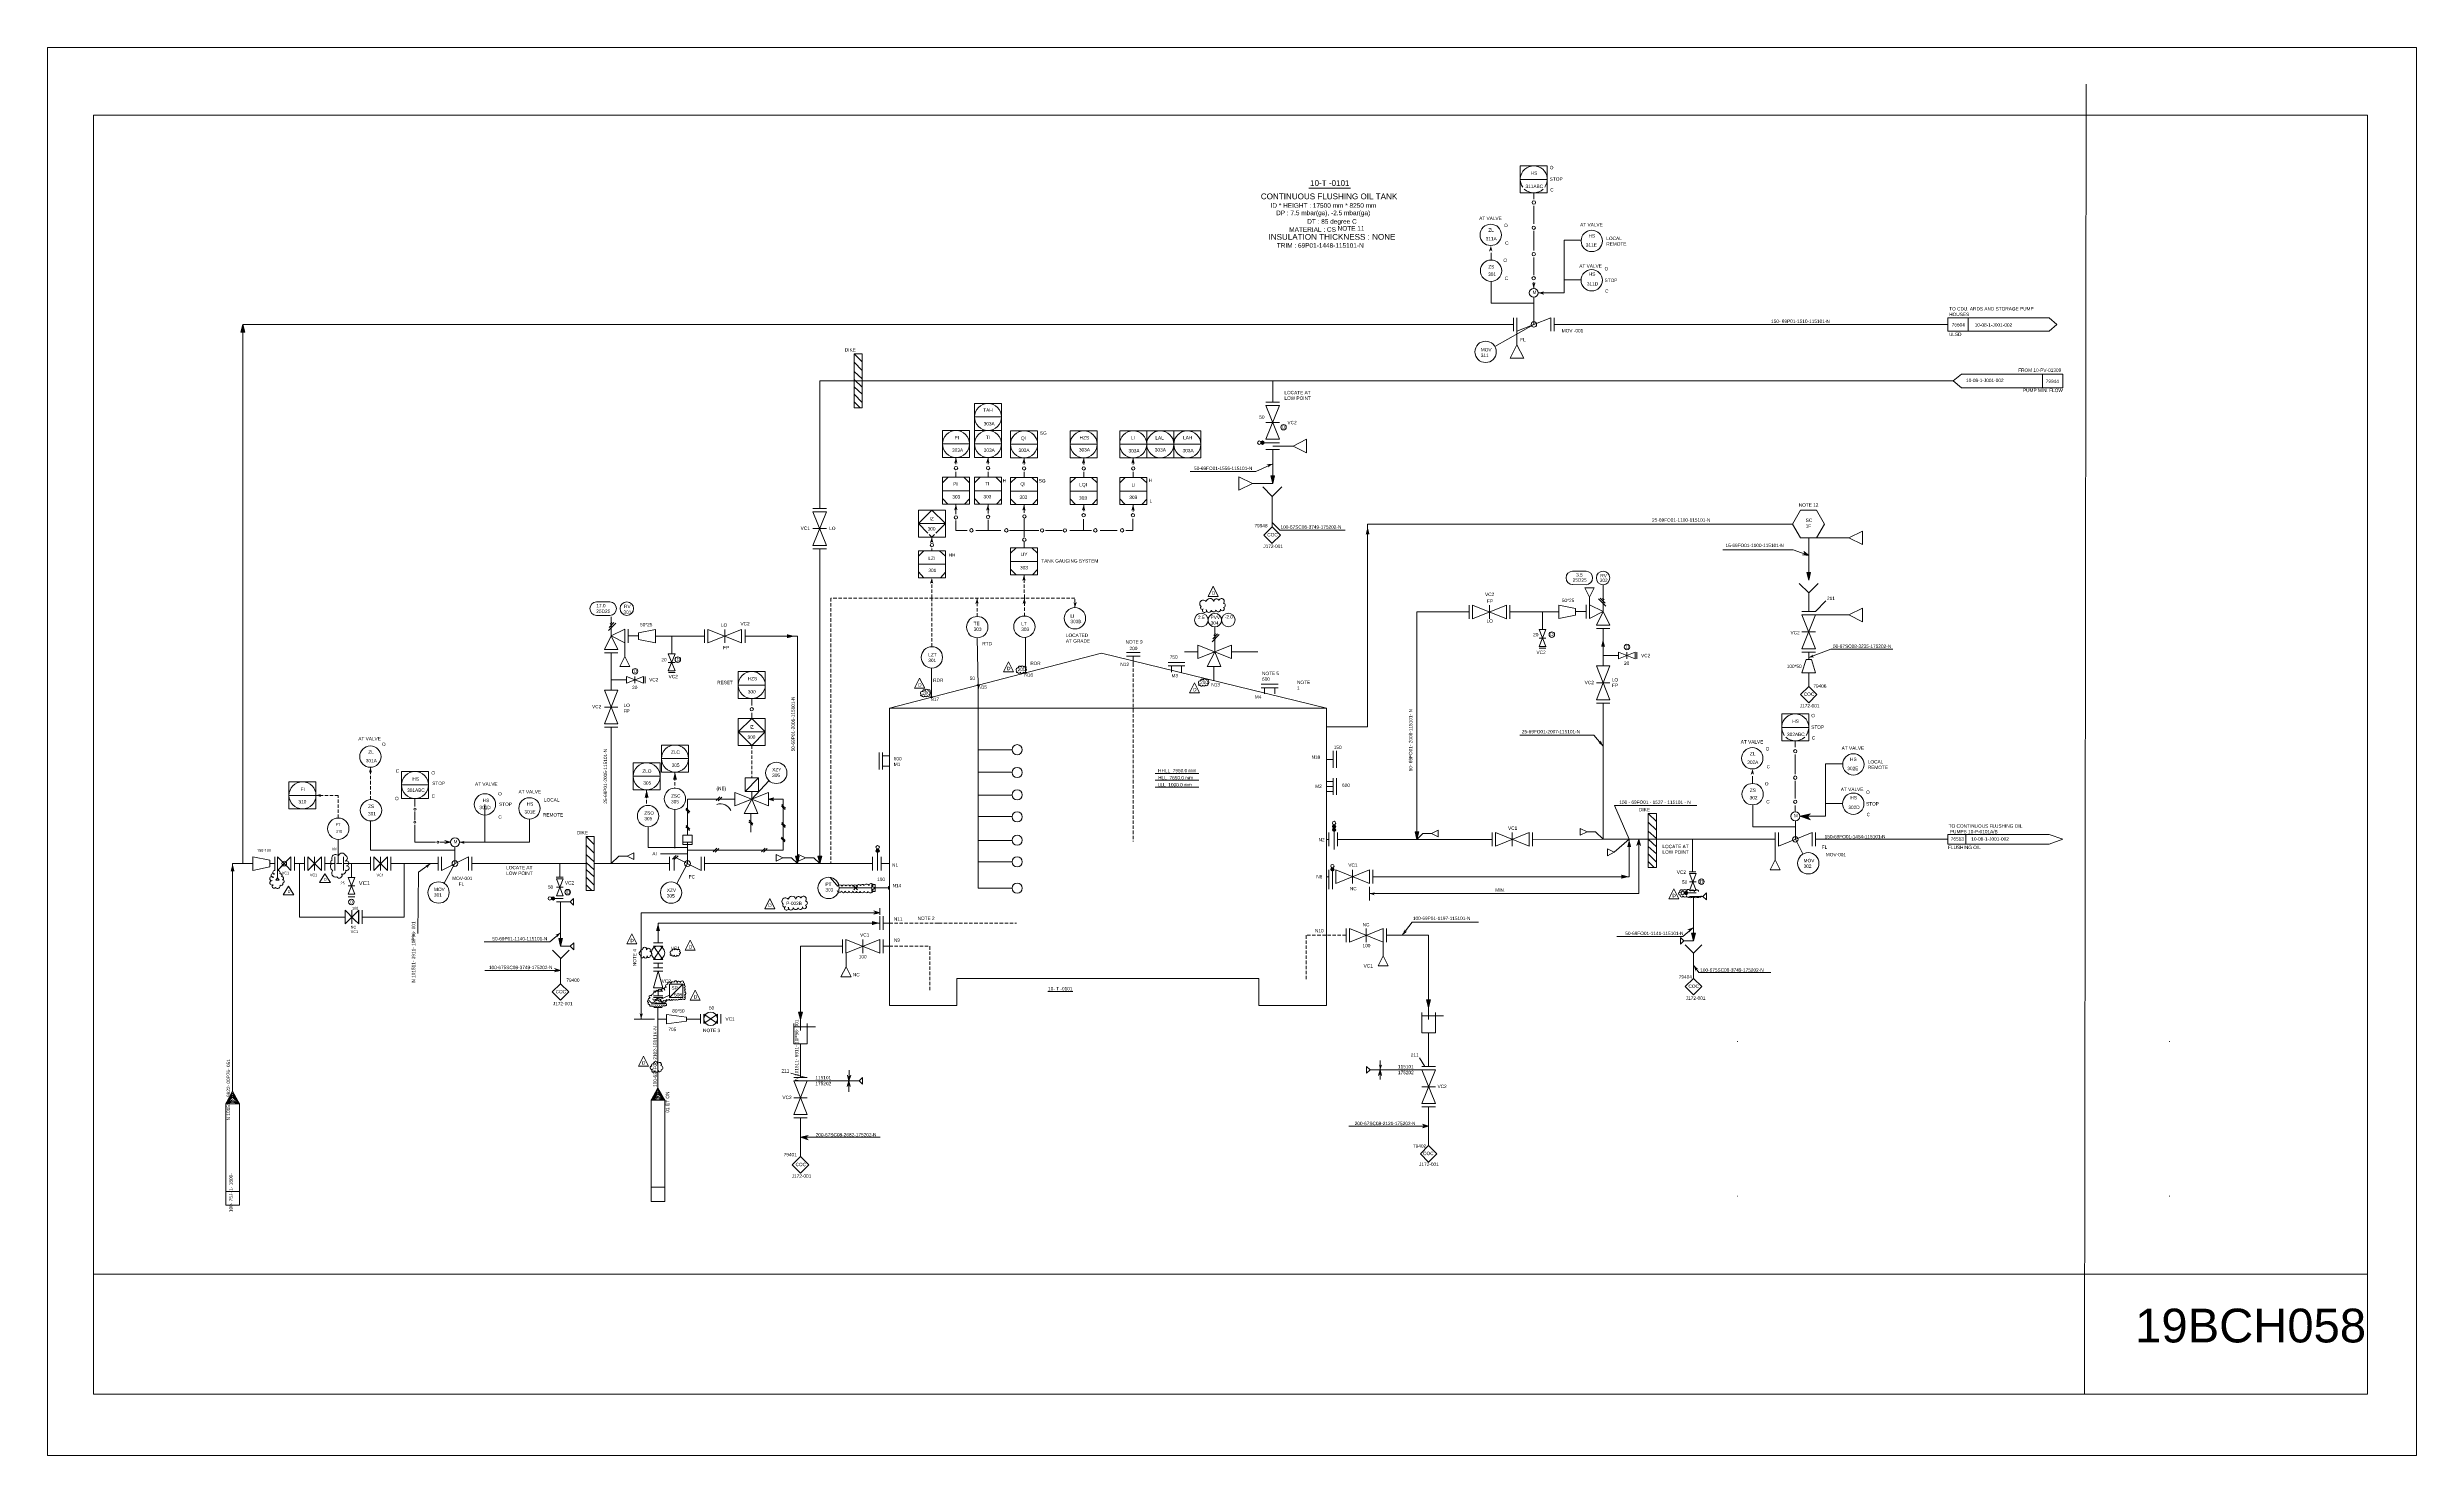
# Model space of a CAD drawing. Header units: millimetres. Extents: x -12 to 339, y -43 to 165.
import ezdxf

# ---------------------------------------------------------------- set-up
doc = ezdxf.new("R2010")
doc.units = ezdxf.units.MM
doc.header["$MEASUREMENT"] = 0
doc.linetypes.add('DASHED', pattern=[0.75, 0.5, -0.25])
doc.layers.add('PDF_Geometry', color=7, linetype='Continuous')
doc.styles.get("Standard").update_dxf_attribs({"font": 'arial.ttf'})

msp = doc.modelspace()

# ---------------------------------------------------------------- hatches: boundary and pattern name
at = {"lineweight": 5}
h = msp.add_hatch(color=256, dxfattribs=at)
h.dxf.hatch_style = 1
h.paths.add_polyline_path([(201.59, 135.61), (201.59, 134.94), (201.81, 134.73)])
h.paths.add_polyline_path([(201.3, 134.73), (201.59, 134.94), (201.59, 135.61)])
h = msp.add_hatch(color=256, dxfattribs=at)
h.dxf.hatch_style = 1
h.paths.add_polyline_path([(207.92, 129.28), (207.9, 129.95), (207.68, 130.16)])
h.paths.add_polyline_path([(208.19, 130.17), (207.9, 129.95), (207.92, 129.28)])
h = msp.add_hatch(color=256, dxfattribs=at)
h.dxf.hatch_style = 1
h.paths.add_polyline_path([(208.59, 128.63), (209.26, 128.63), (209.47, 128.85)])
h.paths.add_polyline_path([(209.47, 128.34), (209.26, 128.63), (208.59, 128.63)])
h = msp.add_hatch(color=256, dxfattribs=at)
h.dxf.hatch_style = 1
h.paths.add_polyline_path([(16.9, 123.95), (16.61, 122.81), (16.9, 122.81)])
h.paths.add_polyline_path([(16.9, 123.95), (16.9, 122.81), (17.19, 122.81)])
h = msp.add_hatch(color=256, dxfattribs=at)
h.dxf.hatch_style = 1
h.paths.add_polyline_path([(122.45, 104.27), (122.45, 103.6), (122.66, 103.38)])
h.paths.add_polyline_path([(122.16, 103.38), (122.45, 103.6), (122.45, 104.27)])
h = msp.add_hatch(color=256, dxfattribs=at)
h.dxf.hatch_style = 1
h.paths.add_polyline_path([(127.18, 104.27), (127.18, 103.6), (127.4, 103.38)])
h.paths.add_polyline_path([(126.89, 103.38), (127.18, 103.6), (127.18, 104.27)])
h = msp.add_hatch(color=256, dxfattribs=at)
h.dxf.hatch_style = 1
h.paths.add_polyline_path([(132.52, 104.23), (132.52, 103.56), (132.74, 103.34)])
h.paths.add_polyline_path([(132.23, 103.34), (132.52, 103.56), (132.52, 104.23)])
h = msp.add_hatch(color=256, dxfattribs=at)
h.dxf.hatch_style = 1
h.paths.add_polyline_path([(141.35, 104.23), (141.35, 103.56), (141.56, 103.34)])
h.paths.add_polyline_path([(141.06, 103.34), (141.35, 103.56), (141.35, 104.23)])
h = msp.add_hatch(color=256, dxfattribs=at)
h.dxf.hatch_style = 1
h.paths.add_polyline_path([(148.66, 104.24), (148.66, 103.57), (148.87, 103.36)])
h.paths.add_polyline_path([(148.37, 103.36), (148.66, 103.57), (148.66, 104.24)])
h = msp.add_hatch(color=256, dxfattribs=at)
h.dxf.hatch_style = 1
h.paths.add_polyline_path([(169.32, 103.34), (168.7, 103.07), (168.59, 102.79)])
h.paths.add_polyline_path([(168.39, 103.25), (168.7, 103.07), (169.32, 103.34)])
h = msp.add_hatch(color=256, dxfattribs=at)
h.dxf.hatch_style = 1
h.paths.add_polyline_path([(169.31, 100.42), (169.59, 101.55), (169.31, 101.55)])
h.paths.add_polyline_path([(169.31, 100.42), (169.31, 101.55), (169.02, 101.55)])
h = msp.add_hatch(color=256, dxfattribs=at)
h.dxf.hatch_style = 1
h.paths.add_polyline_path([(122.45, 97.34), (122.45, 96.67), (122.66, 96.45)])
h.paths.add_polyline_path([(122.16, 96.45), (122.45, 96.67), (122.45, 97.34)])
h = msp.add_hatch(color=256, dxfattribs=at)
h.dxf.hatch_style = 1
h.paths.add_polyline_path([(127.18, 97.3), (127.18, 96.63), (127.4, 96.41)])
h.paths.add_polyline_path([(126.89, 96.41), (127.18, 96.63), (127.18, 97.3)])
h = msp.add_hatch(color=256, dxfattribs=at)
h.dxf.hatch_style = 1
h.paths.add_polyline_path([(132.52, 97.3), (132.52, 96.63), (132.74, 96.41)])
h.paths.add_polyline_path([(132.23, 96.41), (132.52, 96.63), (132.52, 97.3)])
h = msp.add_hatch(color=256, dxfattribs=at)
h.dxf.hatch_style = 1
h.paths.add_polyline_path([(141.35, 97.3), (141.35, 96.63), (141.56, 96.41)])
h.paths.add_polyline_path([(141.06, 96.41), (141.35, 96.63), (141.35, 97.3)])
h = msp.add_hatch(color=256, dxfattribs=at)
h.dxf.hatch_style = 1
h.paths.add_polyline_path([(148.66, 97.29), (148.66, 96.62), (148.88, 96.4)])
h.paths.add_polyline_path([(148.37, 96.4), (148.66, 96.62), (148.66, 97.29)])
h = msp.add_hatch(color=256, dxfattribs=at)
h.dxf.hatch_style = 1
h.paths.add_polyline_path([(118.87, 92.47), (118.87, 91.8), (119.09, 91.59)])
h.paths.add_polyline_path([(118.58, 91.59), (118.87, 91.8), (118.87, 92.47)])
h = msp.add_hatch(color=256, dxfattribs=at)
h.dxf.hatch_style = 1
h.paths.add_polyline_path([(183.35, 94.01), (183.06, 92.88), (183.35, 92.88)])
h.paths.add_polyline_path([(183.35, 94.01), (183.35, 92.88), (183.63, 92.88)])
h = msp.add_hatch(color=256, dxfattribs=at)
h.dxf.hatch_style = 1
h.paths.add_polyline_path([(248.61, 89.78), (247.98, 90), (247.71, 89.87)])
h.paths.add_polyline_path([(247.87, 90.34), (247.98, 90), (248.61, 89.78)])
h = msp.add_hatch(color=256, dxfattribs=at)
h.dxf.hatch_style = 1
h.paths.add_polyline_path([(118.87, 86.47), (118.87, 85.8), (119.08, 85.58)])
h.paths.add_polyline_path([(118.58, 85.58), (118.87, 85.8), (118.87, 86.47)])
h = msp.add_hatch(color=256, dxfattribs=at)
h.dxf.hatch_style = 1
h.paths.add_polyline_path([(132.52, 86.9), (132.52, 86.23), (132.74, 86.01)])
h.paths.add_polyline_path([(132.23, 86.01), (132.52, 86.23), (132.52, 86.9)])
h = msp.add_hatch(color=256, dxfattribs=at)
h.dxf.hatch_style = 1
h.paths.add_polyline_path([(248.62, 86.1), (248.9, 87.24), (248.62, 87.24)])
h.paths.add_polyline_path([(248.62, 86.1), (248.62, 87.24), (248.33, 87.24)])
h = msp.add_hatch(color=256, dxfattribs=at)
h.dxf.hatch_style = 1
h.paths.add_polyline_path([(125.58, 83.47), (125.58, 82.81), (125.8, 82.59)])
h.paths.add_polyline_path([(125.29, 82.59), (125.58, 82.81), (125.58, 83.47)])
h = msp.add_hatch(color=256, dxfattribs=at)
h.dxf.hatch_style = 1
h.paths.add_polyline_path([(132.57, 83.48), (132.57, 82.81), (132.78, 82.59)])
h.paths.add_polyline_path([(132.28, 82.59), (132.57, 82.81), (132.57, 83.48)])
h = msp.add_hatch(color=256, dxfattribs=at)
h.dxf.hatch_style = 1
h.paths.add_polyline_path([(140.03, 82.03), (140.03, 82.7), (139.82, 82.92)])
h.paths.add_polyline_path([(140.32, 82.92), (140.03, 82.7), (140.03, 82.03)])
h = msp.add_hatch(color=256, dxfattribs=at)
h.dxf.hatch_style = 1
h.paths.add_polyline_path([(98.58, 77.83), (97.45, 78.12), (97.45, 77.83)])
h.paths.add_polyline_path([(98.58, 77.83), (97.45, 77.83), (97.45, 77.54)])
h = msp.add_hatch(color=256, dxfattribs=at)
h.dxf.hatch_style = 1
h.paths.add_polyline_path([(218.18, 77.41), (217.9, 76.27), (218.18, 76.27)])
h.paths.add_polyline_path([(218.18, 77.41), (218.18, 76.27), (218.47, 76.27)])
h = msp.add_hatch(color=256, dxfattribs=at)
h.dxf.hatch_style = 1
h.paths.add_polyline_path([(248.61, 74.67), (249.16, 74.87), (249.27, 75.12)])
h.paths.add_polyline_path([(249.43, 74.7), (249.16, 74.87), (248.61, 74.67)])
h = msp.add_hatch(color=256, dxfattribs=at)
h.dxf.hatch_style = 1
h.paths.add_polyline_path([(44.68, 44.18), (44.25, 43.87), (44.23, 43.68)])
h.paths.add_polyline_path([(44.68, 44.18), (44.04, 43.9), (44.25, 43.87)])
h.paths.add_polyline_path([(36.79, 58.32), (39.55, 58.02), (39.82, 60.5), (37.06, 60.8)], flags=24)
h = msp.add_hatch(color=256, dxfattribs=at)
h.dxf.hatch_style = 1
h.paths.add_polyline_path([(218.18, 61.57), (217.75, 62.08), (217.45, 62.1)])
h.paths.add_polyline_path([(217.83, 62.43), (217.75, 62.08), (218.18, 61.57)])
h = msp.add_hatch(color=256, dxfattribs=at)
h.dxf.hatch_style = 1
h.paths.add_polyline_path([(35.82, 58.43), (35.82, 57.81), (36.03, 57.61)])
h.paths.add_polyline_path([(35.56, 57.61), (35.82, 57.81), (35.82, 58.43)])
h = msp.add_hatch(color=256, dxfattribs=at)
h.dxf.hatch_style = 1
h.paths.add_polyline_path([(80.86, 57.72), (80.57, 56.58), (80.86, 56.58)])
h.paths.add_polyline_path([(80.86, 57.72), (80.86, 56.58), (81.15, 56.58)])
h = msp.add_hatch(color=256, dxfattribs=at)
h.dxf.hatch_style = 1
h.paths.add_polyline_path([(240.31, 58.2), (240.31, 57.53), (240.52, 57.31)])
h.paths.add_polyline_path([(240.02, 57.31), (240.31, 57.53), (240.31, 58.2)])
h = msp.add_hatch(color=256, dxfattribs=at)
h.dxf.hatch_style = 1
h.paths.add_polyline_path([(27.74, 54.3), (28.32, 54.3), (28.51, 54.48)])
h.paths.add_polyline_path([(28.51, 54.04), (28.32, 54.3), (27.74, 54.3)])
h = msp.add_hatch(color=256, dxfattribs=at)
h.dxf.hatch_style = 1
h.paths.add_polyline_path([(76.66, 55.09), (76.38, 53.95), (76.66, 53.95)])
h.paths.add_polyline_path([(76.66, 55.09), (76.66, 53.95), (76.95, 53.95)])
h = msp.add_hatch(color=256, dxfattribs=at)
h.dxf.hatch_style = 1
h.paths.add_polyline_path([(94.72, 53.73), (95.31, 53.73), (95.51, 53.92)])
h.paths.add_polyline_path([(95.51, 53.47), (95.31, 53.73), (94.72, 53.73)])
h = msp.add_hatch(color=256, dxfattribs=at)
h.dxf.hatch_style = 1
h.paths.add_polyline_path([(247.3, 51.18), (248.51, 51.18), (248.9, 51.57)])
h.paths.add_polyline_path([(248.9, 50.66), (248.51, 51.18), (247.3, 51.18)])
h = msp.add_hatch(color=256, dxfattribs=at)
h.dxf.hatch_style = 1
h.paths.add_polyline_path([(47.64, 47.35), (47.05, 47.35), (46.86, 47.16)])
h.paths.add_polyline_path([(46.85, 47.61), (47.05, 47.35), (47.64, 47.35)])
h = msp.add_hatch(color=256, dxfattribs=at)
h.dxf.hatch_style = 1
h.paths.add_polyline_path([(48.96, 47.35), (49.55, 47.35), (49.74, 47.54)])
h.paths.add_polyline_path([(49.74, 47.1), (49.55, 47.35), (48.96, 47.35)])
h = msp.add_hatch(color=256, dxfattribs=at)
h.dxf.hatch_style = 1
h.paths.add_polyline_path([(190.64, 47.77), (190.93, 48.9), (190.64, 48.9)])
h.paths.add_polyline_path([(190.64, 47.77), (190.64, 48.9), (190.36, 48.9)])
h = msp.add_hatch(color=256, dxfattribs=at)
h.dxf.hatch_style = 1
h.paths.add_polyline_path([(222.05, 47.78), (221.76, 46.64), (222.05, 46.64)])
h.paths.add_polyline_path([(222.05, 47.78), (222.05, 46.64), (222.34, 46.64)])
h = msp.add_hatch(color=256, dxfattribs=at)
h.dxf.hatch_style = 1
h.paths.add_polyline_path([(223.49, 47.76), (223.49, 47.09), (223.71, 46.88)])
h.paths.add_polyline_path([(223.2, 46.88), (223.49, 47.09), (223.49, 47.76)])
h = msp.add_hatch(color=256, dxfattribs=at)
h.dxf.hatch_style = 1
h.paths.add_polyline_path([(15.4, 44.16), (15.11, 43.02), (15.4, 43.02)])
h.paths.add_polyline_path([(15.4, 44.16), (15.4, 43.02), (15.69, 43.02)])
h = msp.add_hatch(color=256, dxfattribs=at)
h.dxf.hatch_style = 1
h.paths.add_polyline_path([(44.68, 44.18), (43.88, 43.87), (43.97, 43.87)])
h.paths.add_polyline_path([(44.68, 44.18), (44.18, 43.63), (44.17, 43.51)])
h = msp.add_hatch(color=256, dxfattribs=at)
h.dxf.hatch_style = 1
h.paths.add_polyline_path([(44.25, 43.87), (44.04, 43.9), (43.97, 43.87), (44.21, 43.84)])
h.paths.add_polyline_path([(44.25, 43.87), (44.21, 43.84), (44.18, 43.63), (44.23, 43.68)])
h = msp.add_hatch(color=256, dxfattribs=at)
h.dxf.hatch_style = 1
h.paths.add_polyline_path([(98.97, 44.18), (99.25, 45.31), (98.97, 45.31)])
h.paths.add_polyline_path([(98.97, 44.18), (98.97, 45.31), (98.68, 45.31)])
h = msp.add_hatch(color=256, dxfattribs=at)
h.dxf.hatch_style = 1
h.paths.add_polyline_path([(102.28, 44.18), (102.57, 45.31), (102.28, 45.31)])
h.paths.add_polyline_path([(102.28, 44.18), (102.28, 45.31), (101.99, 45.31)])
h = msp.add_hatch(color=256, dxfattribs=at)
h.dxf.hatch_style = 1
h.paths.add_polyline_path([(222.05, 42.25), (220.91, 42.54), (220.91, 42.25)])
h.paths.add_polyline_path([(222.05, 42.25), (220.91, 42.25), (220.91, 41.96)])
h = msp.add_hatch(color=256, dxfattribs=at)
h.dxf.hatch_style = 1
h.paths.add_polyline_path([(183.63, 39.75), (184.21, 39.75), (184.4, 39.94)])
h.paths.add_polyline_path([(184.4, 39.49), (184.21, 39.75), (183.63, 39.75)])
h = msp.add_hatch(color=256, dxfattribs=at)
h.dxf.hatch_style = 1
h.paths.add_polyline_path([(78.36, 35.37), (78.07, 34.23), (78.36, 34.23)])
h.paths.add_polyline_path([(78.36, 35.37), (78.36, 34.23), (78.64, 34.23)])
h = msp.add_hatch(color=256, dxfattribs=at)
h.dxf.hatch_style = 1
h.paths.add_polyline_path([(111.16, 35.39), (110.03, 35.68), (110.03, 35.39)])
h.paths.add_polyline_path([(111.16, 35.39), (110.03, 35.39), (110.03, 35.1)])
h = msp.add_hatch(color=256, dxfattribs=at)
h.dxf.hatch_style = 1
h.paths.add_polyline_path([(111.16, 36.92), (110.49, 36.92), (110.28, 36.71)])
h.paths.add_polyline_path([(110.28, 37.21), (110.49, 36.92), (111.16, 36.92)])
h = msp.add_hatch(color=256, dxfattribs=at)
h.dxf.hatch_style = 1
h.paths.add_polyline_path([(63.93, 33.95), (63.48, 33.58), (63.46, 33.31)])
h.paths.add_polyline_path([(63.18, 33.65), (63.48, 33.58), (63.93, 33.95)])
h = msp.add_hatch(color=256, dxfattribs=at)
h.dxf.hatch_style = 1
h.paths.add_polyline_path([(63.93, 31.97), (64.22, 33.1), (63.93, 33.1)])
h.paths.add_polyline_path([(63.93, 31.97), (63.93, 33.1), (63.65, 33.1)])
h = msp.add_hatch(color=256, dxfattribs=at)
h.dxf.hatch_style = 1
h.paths.add_polyline_path([(188.48, 33.59), (188.87, 34.13), (188.82, 34.43)])
h.paths.add_polyline_path([(189.23, 34.14), (188.87, 34.13), (188.48, 33.59)])
h = msp.add_hatch(color=256, dxfattribs=at)
h.dxf.hatch_style = 1
h.paths.add_polyline_path([(231.56, 34.74), (231.01, 34.33), (230.96, 34.02)])
h.paths.add_polyline_path([(230.65, 34.44), (231.01, 34.33), (231.56, 34.74)])
h = msp.add_hatch(color=256, dxfattribs=at)
h.dxf.hatch_style = 1
h.paths.add_polyline_path([(231.56, 32.76), (231.85, 33.9), (231.56, 33.9)])
h.paths.add_polyline_path([(231.56, 32.76), (231.56, 33.9), (231.27, 33.9)])
h = msp.add_hatch(color=256, dxfattribs=at)
h.dxf.hatch_style = 1
h.paths.add_polyline_path([(63.93, 28.38), (63.26, 28.38), (63.05, 28.16)])
h.paths.add_polyline_path([(63.05, 28.67), (63.26, 28.38), (63.93, 28.38)])
h = msp.add_hatch(color=256, dxfattribs=at)
h.dxf.hatch_style = 1
h.paths.add_polyline_path([(231.57, 29.16), (231.98, 28.61), (232.29, 28.56)])
h.paths.add_polyline_path([(231.87, 28.25), (231.98, 28.61), (231.57, 29.16)])
h = msp.add_hatch(color=256, dxfattribs=at)
h.dxf.hatch_style = 1
h.paths.add_polyline_path([(75.84, 21.17), (75.84, 21.84), (75.63, 22.06)])
h.paths.add_polyline_path([(76.13, 22.06), (75.84, 21.84), (75.84, 21.17)])
h = msp.add_hatch(color=256, dxfattribs=at)
h.dxf.hatch_style = 1
h.paths.add_polyline_path([(99.44, 21.1), (99.73, 22.23), (99.44, 22.23)])
h.paths.add_polyline_path([(99.44, 21.1), (99.44, 22.23), (99.15, 22.23)])
h = msp.add_hatch(color=256, dxfattribs=at)
h.dxf.hatch_style = 1
h.paths.add_polyline_path([(192.37, 22.9), (192.66, 24.04), (192.37, 24.04)])
h.paths.add_polyline_path([(192.37, 22.9), (192.37, 24.04), (192.08, 24.04)])
h = msp.add_hatch(color=256, dxfattribs=at)
h.dxf.hatch_style = 1
h.paths.add_polyline_path([(185.22, 13.65), (185.22, 14.27), (185.02, 14.47)])
h.paths.add_polyline_path([(185.49, 14.47), (185.22, 14.27), (185.22, 13.65)])
h = msp.add_hatch(color=256, dxfattribs=at)
h.dxf.hatch_style = 1
h.paths.add_polyline_path([(106.6, 12.05), (106.6, 11.43), (106.8, 11.23)])
h.paths.add_polyline_path([(106.33, 11.23), (106.6, 11.43), (106.6, 12.05)])
h = msp.add_hatch(color=256, dxfattribs=at)
h.dxf.hatch_style = 1
h.paths.add_polyline_path([(106.6, 12.05), (106.6, 12.67), (106.4, 12.87)])
h.paths.add_polyline_path([(106.87, 12.87), (106.6, 12.67), (106.6, 12.05)])
h = msp.add_hatch(color=256, dxfattribs=at)
h.dxf.hatch_style = 1
h.paths.add_polyline_path([(185.22, 13.65), (185.22, 13.03), (185.42, 12.83)])
h.paths.add_polyline_path([(184.95, 12.83), (185.22, 13.03), (185.22, 13.65)])
h = msp.add_hatch(color=256, dxfattribs=at)
h.dxf.hatch_style = 1
h.paths.add_polyline_path([(99.44, 3.69), (100.31, 3.69), (100.58, 3.97)])
h.paths.add_polyline_path([(100.58, 3.32), (100.31, 3.69), (99.44, 3.69)])
h = msp.add_hatch(color=256, dxfattribs=at)
h.dxf.hatch_style = 1
h.paths.add_polyline_path([(192.35, 5.33), (191.68, 5.33), (191.47, 5.11)])
h.paths.add_polyline_path([(191.47, 5.62), (191.68, 5.33), (192.35, 5.33)])

# ---------------------------------------------------------------- linework, layer by layer
for p, q in [((209.93, 147.42), (205.93, 147.42)), ((205.93, 147.42), (205.93, 143.42)), ((209.93, 143.42), (209.93, 147.42)), ((174.64, 144.13), (180.8, 144.13)), ((205.93, 145.42), (209.93, 145.42)), ((205.93, 143.99), (205.93, 144.24)), ((207.93, 143.42), (205.93, 143.42)), ((205.93, 143.42), (209.93, 143.42)), ((207.93, 142.51), (207.93, 143.42)), ((207.93, 138.82), (207.93, 141.52)), ((207.93, 134.88), (207.93, 137.78)), ((201.61, 133.49), (201.61, 134.57)), ((207.92, 131.25), (207.92, 133.88)), ((212.42, 130.53), (212.42, 136.4)), ((212.42, 136.4), (214.92, 136.4)), ((201.64, 127.09), (201.64, 130.32)), ((207.92, 130.23), (207.92, 129.29)), ((212.42, 128.63), (212.42, 130.53)), ((212.42, 130.53), (214.92, 130.53)), ((214.92, 130.53), (212.42, 130.53)), ((207.95, 127.09), (201.64, 127.09)), ((207.95, 125.23), (207.95, 127.97)), ((208.6, 128.63), (212.42, 128.63)), ((16.9, 44.19), (16.9, 123.95)), ((16.9, 123.95), (204.95, 123.95)), ((207.95, 123.95), (202.19, 120.68)), ((204.95, 123.95), (204.95, 124.95)), ((204.95, 124.95), (204.95, 122.95)), ((205.45, 123.95), (205.45, 124.95)), ((205.45, 124.95), (205.45, 120.95)), ((210.45, 124.95), (205.45, 122.95)), ((207.95, 123.95), (207.95, 125.23)), ((210.45, 122.95), (210.45, 124.95)), ((210.95, 122.95), (210.95, 124.95)), ((210.95, 123.95), (269.2, 123.95)), ((284.2, 124.95), (269.2, 124.95)), ((269.2, 124.95), (269.2, 122.95)), ((269.2, 122.95), (284.2, 122.95)), ((272.22, 124.95), (272.22, 122.95)), ((285.35, 123.95), (284.2, 124.95)), ((284.2, 122.95), (285.35, 123.95)), ((107.35, 115.63), (107.35, 119.63)), ((107.35, 119.63), (108.55, 119.63)), ((107.35, 119.63), (108.55, 118.44)), ((108.55, 119.63), (108.55, 111.63)), ((205.45, 120.95), (204.45, 118.95)), ((206.45, 118.95), (205.45, 120.95)), ((108.55, 117.15), (107.35, 118.35)), ((108.55, 115.89), (107.35, 116.99)), ((108.55, 114.69), (107.35, 115.79)), ((204.45, 118.95), (206.45, 118.95)), ((270.01, 115.6), (271.2, 116.6)), ((271.2, 116.6), (286.2, 116.6)), ((283.19, 116.6), (283.19, 114.6)), ((286.2, 116.6), (286.2, 114.6)), ((102.28, 96.74), (102.28, 115.6)), ((102.28, 115.6), (258.87, 115.6)), ((107.35, 111.63), (107.35, 115.63)), ((108.55, 113.65), (107.35, 114.74)), ((107.35, 113.63), (108.55, 112.43)), ((107.35, 112.49), (108.19, 111.65)), ((125.18, 108.27), (125.18, 112.27)), ((125.18, 112.27), (129.18, 112.27)), ((129.18, 112.27), (129.18, 108.27)), ((170.31, 112.46), (168.31, 112.46)), ((169.31, 115.6), (169.31, 112.46)), ((169.31, 112.46), (170.31, 112.46)), ((258.87, 115.6), (269.2, 115.6)), ((270.01, 115.6), (269.2, 115.6)), ((271.2, 114.6), (270.01, 115.6)), ((286.2, 114.6), (271.2, 114.6)), ((108.55, 111.63), (107.35, 111.63)), ((125.18, 110.27), (129.18, 110.27)), ((169.31, 111.96), (168.31, 111.96)), ((168.31, 111.96), (170.31, 111.96)), ((170.31, 106.96), (168.31, 111.96)), ((168.31, 106.96), (170.31, 111.96)), ((170.31, 109.46), (168.31, 109.46)), ((169.31, 109.46), (170.31, 109.46)), ((120.44, 104.27), (120.44, 108.27)), ((120.44, 108.27), (124.44, 108.27)), ((120.44, 106.27), (124.44, 106.27)), ((124.44, 108.27), (124.44, 104.27)), ((125.18, 104.27), (125.18, 108.27)), ((125.18, 108.27), (129.18, 108.27)), ((125.18, 108.27), (129.18, 108.27)), ((125.18, 106.27), (129.18, 106.27)), ((129.18, 108.27), (129.18, 104.27)), ((130.52, 104.23), (130.52, 108.23)), ((130.52, 108.23), (134.52, 108.23)), ((130.52, 106.23), (134.52, 106.23)), ((134.52, 108.23), (134.52, 104.23)), ((139.34, 104.23), (139.34, 108.23)), ((139.34, 108.23), (143.34, 108.23)), ((139.34, 106.23), (143.34, 106.23)), ((143.34, 108.23), (143.34, 104.23)), ((146.66, 104.23), (146.66, 108.23)), ((146.66, 108.23), (150.66, 108.23)), ((146.66, 106.23), (150.66, 106.23)), ((150.66, 108.23), (150.66, 104.23)), ((150.66, 104.23), (150.66, 108.23)), ((150.66, 108.23), (154.66, 108.23)), ((150.66, 106.23), (154.66, 106.23)), ((154.66, 108.23), (154.66, 104.23)), ((154.66, 104.23), (154.66, 108.23)), ((154.66, 108.23), (158.66, 108.23)), ((154.66, 106.23), (158.66, 106.23)), ((158.66, 108.23), (158.66, 104.23)), ((168.31, 106.46), (168.06, 106.46)), ((168.31, 106.96), (170.31, 106.96)), ((168.31, 106.46), (169.31, 106.46)), ((169.31, 105.46), (168.31, 105.46)), ((168.31, 105.46), (170.31, 105.46)), ((169.31, 106.46), (170.31, 106.46)), ((169.31, 105.96), (171.31, 105.96)), ((169.31, 105.46), (169.31, 100.42)), ((171.31, 105.96), (172.31, 105.96)), ((172.31, 105.96), (174.31, 106.96)), ((174.31, 104.96), (172.31, 105.96)), ((174.31, 106.96), (174.31, 104.96)), ((120.44, 104.27), (124.44, 104.27)), ((122.44, 103.27), (122.44, 104.27)), ((122.44, 101.34), (122.44, 102.17)), ((125.18, 104.27), (129.18, 104.27)), ((127.18, 103.27), (127.18, 104.27)), ((127.18, 101.34), (127.18, 102.17)), ((130.52, 104.23), (134.52, 104.23)), ((132.52, 103.23), (132.52, 104.23)), ((132.52, 101.3), (132.52, 102.13)), ((139.34, 104.23), (143.34, 104.23)), ((141.34, 103.23), (141.34, 104.23)), ((141.34, 101.3), (141.34, 102.13)), ((146.66, 104.23), (150.66, 104.23)), ((148.66, 103.23), (148.66, 104.23)), ((148.66, 101.3), (148.66, 102.13)), ((150.66, 104.23), (154.66, 104.23)), ((154.66, 104.23), (158.66, 104.23)), ((166.79, 102.21), (157.1, 102.21)), ((169.31, 103.34), (166.79, 102.21)), ((120.44, 97.34), (120.44, 101.34)), ((120.44, 101.34), (124.44, 101.34)), ((120.44, 100.54), (121.27, 101.34)), ((120.44, 99.34), (124.44, 99.34)), ((121.24, 97.34), (120.44, 98.19)), ((124.44, 100.54), (123.59, 101.34)), ((124.44, 101.34), (124.44, 97.34)), ((125.18, 97.34), (125.18, 101.34)), ((125.18, 101.34), (129.18, 101.34)), ((125.18, 100.54), (126.01, 101.34)), ((125.18, 99.34), (129.18, 99.34)), ((125.98, 97.34), (125.18, 98.19)), ((129.18, 100.54), (128.32, 101.34)), ((129.18, 101.34), (129.18, 97.34)), ((130.52, 97.3), (130.52, 101.3)), ((130.52, 101.3), (134.52, 101.3)), ((130.52, 100.5), (131.35, 101.3)), ((130.52, 99.3), (134.52, 99.3)), ((134.52, 100.5), (133.66, 101.3)), ((134.52, 101.3), (134.52, 97.3)), ((139.34, 97.3), (139.34, 101.3)), ((139.34, 101.3), (143.34, 101.3)), ((139.34, 100.5), (140.17, 101.3)), ((139.34, 99.3), (143.34, 99.3)), ((143.34, 100.5), (142.48, 101.3)), ((143.34, 101.3), (143.34, 97.3)), ((146.66, 97.3), (146.66, 101.3)), ((146.66, 101.3), (150.66, 101.3)), ((146.66, 100.5), (147.49, 101.3)), ((146.66, 99.3), (150.66, 99.3)), ((150.66, 100.5), (149.8, 101.3)), ((150.66, 101.3), (150.66, 97.3)), ((164.31, 101.42), (164.31, 99.42)), ((166.31, 100.42), (164.31, 101.42)), ((164.31, 99.42), (166.31, 100.42)), ((169.31, 100.42), (166.31, 100.42)), ((169.23, 98.5), (167.82, 99.92)), ((169.23, 98.5), (170.65, 99.92)), ((169.23, 95.76), (169.23, 98.5)), ((102.28, 96.74), (101.28, 96.74)), ((101.28, 96.74), (103.28, 96.74)), ((103.28, 96.24), (101.28, 96.24)), ((101.28, 91.24), (103.28, 96.24)), ((103.28, 91.24), (101.28, 96.24)), ((116.87, 92.48), (116.87, 96.48)), ((116.87, 96.48), (120.87, 96.48)), ((116.87, 94.48), (118.87, 96.48)), ((118.87, 96.48), (120.87, 94.48)), ((122.44, 97.34), (120.44, 97.34)), ((120.87, 96.48), (120.87, 92.48)), ((122.43, 93.49), (122.43, 94.94)), ((124.44, 97.34), (122.44, 97.34)), ((122.44, 97.34), (122.44, 95.87)), ((124.44, 98.14), (123.7, 97.34)), ((127.18, 97.34), (125.18, 97.34)), ((129.18, 97.34), (127.18, 97.34)), ((127.18, 95.99), (127.18, 97.34)), ((127.18, 93.49), (127.18, 95.03)), ((129.18, 98.14), (128.44, 97.34)), ((131.32, 97.3), (130.52, 98.15)), ((132.52, 97.3), (130.52, 97.3)), ((134.52, 97.3), (132.52, 97.3)), ((132.52, 97.3), (132.52, 96.07)), ((132.55, 93.48), (132.55, 95.18)), ((134.52, 98.1), (133.78, 97.3)), ((140.14, 97.3), (139.34, 98.15)), ((141.34, 97.3), (139.34, 97.3)), ((141.33, 95.15), (141.33, 93.48)), ((143.34, 97.3), (141.34, 97.3)), ((141.34, 97.3), (141.34, 96.31)), ((143.34, 98.1), (142.6, 97.3)), ((147.46, 97.3), (146.66, 98.15)), ((148.66, 97.3), (146.66, 97.3)), ((148.62, 93.49), (148.62, 95.17)), ((150.66, 97.3), (148.66, 97.3)), ((148.66, 97.3), (148.66, 96.29)), ((150.66, 98.1), (149.92, 97.3)), ((169.23, 94.01), (169.23, 95.76)), ((103.28, 93.74), (101.28, 93.74)), ((101.28, 91.24), (103.28, 91.24)), ((102.28, 93.74), (103.28, 93.74)), ((120.87, 94.48), (116.87, 94.48)), ((118.25, 93.09), (116.87, 94.48)), ((118.87, 92.48), (116.87, 92.48)), ((118.87, 92.48), (118.45, 92.89)), ((119.28, 92.89), (118.87, 92.48)), ((120.87, 92.48), (118.87, 92.48)), ((118.87, 92.48), (118.87, 91.79)), ((120.87, 94.48), (119.48, 93.09)), ((120.87, 92.89), (120.87, 93.09)), ((124.07, 93.49), (122.43, 93.49)), ((129.07, 93.49), (125.39, 93.49)), ((125.39, 93.49), (127.18, 93.49)), ((134.68, 93.48), (130.34, 93.48)), ((132.52, 90.9), (132.52, 91.72)), ((132.55, 92.53), (132.55, 93.48)), ((132.55, 93.48), (134.68, 93.48)), ((135.66, 93.48), (138.13, 93.48)), ((139.26, 93.48), (142.51, 93.48)), ((143.75, 93.49), (146.31, 93.49)), ((147.59, 93.49), (148.62, 93.49)), ((168.01, 92.78), (169.23, 94.01)), ((169.23, 91.56), (168.01, 92.78)), ((169.23, 94.63), (170.35, 93.51)), ((169.23, 94.01), (170.46, 92.78)), ((170.46, 92.79), (169.23, 91.57)), ((170.35, 93.51), (180.02, 93.51)), ((183.35, 64.44), (183.35, 94.43)), ((183.35, 94.43), (246.24, 94.43)), ((248.62, 87.18), (248.62, 92.39)), ((248.62, 92.39), (254.55, 92.39)), ((254.55, 92.39), (256.55, 93.39)), ((256.55, 91.39), (254.55, 92.39)), ((256.55, 91.39), (256.55, 93.39)), ((103.28, 90.74), (101.28, 90.74)), ((102.28, 84.63), (102.28, 90.72)), ((116.87, 86.48), (116.87, 90.48)), ((116.87, 90.48), (120.87, 90.48)), ((116.87, 89.68), (117.7, 90.48)), ((116.87, 88.48), (120.87, 88.48)), ((118.87, 90.48), (118.87, 90.83)), ((120.87, 89.68), (120.01, 90.48)), ((120.87, 90.48), (120.87, 86.48)), ((130.52, 86.9), (130.52, 90.9)), ((130.52, 90.9), (134.52, 90.9)), ((130.52, 90.1), (131.35, 90.9)), ((130.52, 88.9), (134.52, 88.9)), ((131.32, 86.9), (130.52, 87.76)), ((134.52, 90.1), (133.66, 90.9)), ((134.52, 87.7), (133.78, 86.9)), ((134.52, 90.9), (134.52, 86.9)), ((246.29, 90.61), (235.91, 90.61)), ((248.62, 89.78), (246.29, 90.61)), ((102.28, 44.18), (102.28, 84.63)), ((117.67, 86.48), (116.87, 87.33)), ((118.87, 86.48), (116.87, 86.48)), ((120.87, 86.48), (118.87, 86.48)), ((120.87, 87.28), (120.13, 86.48)), ((132.52, 86.9), (130.52, 86.9)), ((134.52, 86.9), (132.52, 86.9)), ((159.75, 83.72), (160.5, 85.22)), ((160.5, 85.22), (161.25, 83.72)), ((213.69, 87.46), (215.67, 87.46)), ((213.69, 85.46), (215.67, 85.45)), ((216.88, 85.01), (215.48, 85.01)), ((216.18, 83.62), (215.48, 85.01)), ((216.88, 85.01), (216.18, 83.62)), ((218.19, 84.28), (218.19, 85.5)), ((218.19, 81.46), (218.19, 84.28)), ((248.62, 84.23), (247.2, 85.64)), ((248.62, 84.23), (250.03, 85.64)), ((248.62, 81.48), (248.62, 84.23)), ((69.24, 82.91), (71.22, 82.91)), ((69.24, 80.91), (71.22, 80.91)), ((71.42, 77.87), (71.42, 80.69)), ((159.75, 83.72), (161.25, 83.72)), ((198.39, 81.42), (190.64, 81.42)), ((190.64, 79.98), (190.64, 81.42)), ((198.39, 81.42), (198.39, 82.42)), ((198.39, 82.42), (198.39, 80.42)), ((198.89, 80.42), (198.89, 82.42)), ((203.89, 82.42), (198.89, 80.42)), ((203.89, 80.42), (198.89, 82.42)), ((201.39, 80.42), (201.39, 82.42)), ((201.39, 81.42), (201.39, 80.42)), ((203.89, 82.42), (203.89, 80.42)), ((204.39, 80.42), (204.39, 82.42)), ((211.63, 81.44), (204.39, 81.44)), ((204.39, 81.42), (204.39, 80.42)), ((209.24, 81.44), (209.24, 78.8)), ((211.63, 80.44), (211.63, 82.44)), ((211.63, 82.44), (214.13, 81.94)), ((214.13, 80.94), (211.63, 80.44)), ((214.13, 81.94), (214.13, 80.94)), ((215.68, 81.46), (214.15, 81.46)), ((215.68, 81.46), (215.68, 82.46)), ((215.68, 82.46), (215.68, 80.46)), ((215.68, 80.46), (215.68, 81.46)), ((216.18, 82.43), (216.18, 83.62)), ((216.18, 80.46), (216.18, 82.49)), ((216.18, 82.46), (216.18, 80.46)), ((216.18, 82.46), (218.19, 81.46)), ((218.19, 81.46), (216.18, 80.46)), ((218.19, 81.46), (217.19, 79.46)), ((218.58, 82.28), (217.52, 83.34)), ((218.5, 82.72), (217.78, 83.44)), ((218.35, 83.21), (218.08, 83.48)), ((219.19, 79.46), (218.19, 81.46)), ((248.62, 81.48), (247.62, 81.48)), ((247.62, 81.48), (249.62, 81.48)), ((247.62, 80.98), (249.62, 80.98)), ((249.62, 80.98), (247.62, 75.98)), ((249.62, 75.98), (247.62, 80.98)), ((249.62, 81.48), (251.17, 83.04)), ((249.62, 80.98), (254.55, 80.98)), ((254.55, 80.98), (256.55, 81.98)), ((256.55, 79.98), (254.55, 80.98)), ((256.55, 81.98), (256.55, 79.98)), ((70.42, 75.87), (71.42, 77.87)), ((71.03, 78.69), (72.09, 79.75)), ((71.11, 79.13), (71.83, 79.85)), ((71.26, 79.62), (71.53, 79.89)), ((73.43, 78.87), (71.42, 77.87)), ((71.42, 77.87), (72.42, 75.87)), ((71.42, 77.87), (73.43, 76.87)), ((73.43, 78.87), (73.43, 76.87)), ((73.93, 77.87), (73.93, 78.87)), ((73.93, 78.87), (73.93, 76.87)), ((73.93, 76.87), (73.93, 77.87)), ((73.93, 77.87), (75.47, 77.87)), ((77.98, 78.84), (75.48, 78.34)), ((75.48, 78.34), (75.48, 77.34)), ((75.48, 77.34), (77.98, 76.84)), ((77.98, 76.84), (77.98, 78.84)), ((77.98, 77.84), (85.22, 77.84)), ((80.37, 77.84), (80.37, 75.21)), ((85.22, 76.83), (85.22, 78.83)), ((85.22, 77.83), (85.22, 76.83)), ((85.72, 78.83), (85.72, 76.83)), ((85.72, 78.83), (90.72, 76.83)), ((85.72, 76.83), (90.72, 78.83)), ((88.22, 76.83), (88.22, 78.83)), ((88.22, 77.83), (88.22, 76.83)), ((90.72, 76.83), (90.72, 78.83)), ((91.22, 77.83), (91.22, 78.83)), ((91.22, 78.83), (91.22, 76.83)), ((91.22, 77.83), (98.97, 77.83)), ((98.97, 77.83), (98.97, 76.39)), ((125.74, 70.55), (125.58, 77.59)), ((132.72, 72.44), (132.72, 77.65)), ((160.34, 77.02), (161.4, 78.09)), ((160.42, 77.46), (161.14, 78.18)), ((160.57, 77.95), (160.84, 78.22)), ((160.73, 75.51), (160.73, 79.23)), ((190.64, 47.77), (190.64, 79.98)), ((208.74, 78.8), (209.74, 78.8)), ((208.74, 78.8), (209.74, 76.3)), ((208.74, 76.3), (209.74, 78.8)), ((209.24, 77.55), (208.74, 77.55)), ((208.74, 77.55), (209.74, 77.55)), ((218.19, 79.46), (217.19, 79.46)), ((217.19, 79.46), (219.19, 79.46)), ((219.19, 78.96), (217.19, 78.96)), ((218.19, 74.96), (218.19, 78.96)), ((218.19, 78.96), (218.69, 78.96)), ((218.69, 78.96), (219.19, 78.96)), ((248.62, 78.48), (247.62, 78.48)), ((248.62, 78.48), (249.62, 78.48)), ((72.42, 75.87), (70.42, 75.87)), ((70.92, 75.37), (70.42, 75.37)), ((70.42, 75.37), (72.42, 75.37)), ((71.42, 75.37), (70.92, 75.37)), ((71.42, 75.87), (72.42, 75.87)), ((71.42, 71.37), (71.42, 75.37)), ((72.68, 73.34), (73.43, 74.84)), ((73.43, 76.87), (73.43, 74.84)), ((73.43, 74.84), (74.18, 73.34)), ((80.87, 75.21), (79.87, 75.21)), ((80.87, 75.21), (79.87, 72.71)), ((80.87, 72.71), (79.87, 75.21)), ((80.87, 73.96), (79.87, 73.96)), ((80.37, 73.96), (80.87, 73.96)), ((98.97, 44.18), (98.97, 76.39)), ((143.98, 75.32), (112.58, 67.18)), ((129.46, 72.55), (130.21, 74.05)), ((130.21, 74.05), (130.96, 72.55)), ((177.25, 67.18), (143.98, 75.32)), ((147.67, 75.4), (149.67, 75.4)), ((147.67, 74.9), (149.67, 74.9)), ((148.67, 74.9), (148.67, 73.81)), ((156.32, 73.93), (153.82, 73.93)), ((158.23, 75.51), (156.27, 75.51)), ((158.23, 76.51), (158.23, 74.51)), ((158.23, 76.51), (163.23, 74.51)), ((163.23, 76.51), (158.23, 74.51)), ((158.23, 74.51), (160.73, 75.51)), ((159.61, 73.36), (160.73, 75.51)), ((161.61, 73.36), (160.73, 75.51)), ((163.23, 74.51), (163.23, 76.51)), ((163.23, 75.51), (167.09, 75.51)), ((208.72, 76.05), (209.72, 76.05)), ((209.75, 76.3), (208.75, 76.3)), ((218.19, 73.44), (218.19, 74.96)), ((218.19, 74.96), (220.45, 74.96)), ((220.45, 74.96), (220.45, 75.46)), ((220.45, 75.46), (220.45, 74.46)), ((220.45, 75.46), (222.95, 74.46)), ((222.95, 75.46), (220.45, 74.46)), ((220.45, 74.46), (221.7, 74.96)), ((221.7, 74.96), (221.7, 75.46)), ((221.7, 75.46), (221.7, 74.46)), ((222.95, 74.46), (222.95, 75.46)), ((222.95, 74.46), (222.95, 75.46)), ((223.2, 75.48), (223.2, 74.48)), ((223.2, 74.88), (223.2, 75.38)), ((223.2, 74.96), (223.2, 74.88)), ((249.62, 75.98), (247.62, 75.98)), ((247.62, 75.98), (249.62, 75.98)), ((249.62, 75.48), (247.62, 75.48)), ((247.62, 72.4), (248.22, 74.4)), ((248.32, 74.4), (248.22, 74.4)), ((248.62, 74.4), (248.32, 74.4)), ((248.32, 74.4), (248.92, 74.4)), ((248.62, 75.98), (249.62, 75.98)), ((248.62, 74.66), (251.89, 75.89)), ((248.62, 74.4), (248.62, 75.48)), ((248.62, 75.48), (249.62, 75.48)), ((248.92, 74.4), (249.02, 74.4)), ((249.62, 72.4), (249.02, 74.4)), ((251.89, 75.89), (261.06, 75.89)), ((71.42, 69.85), (71.42, 71.37)), ((71.42, 71.37), (73.68, 71.37)), ((73.43, 73.34), (72.68, 73.34)), ((72.68, 73.34), (74.18, 73.34)), ((73.68, 71.37), (73.68, 71.87)), ((73.68, 71.87), (73.68, 70.87)), ((73.68, 71.87), (76.18, 70.87)), ((76.18, 71.87), (73.68, 70.87)), ((73.68, 70.87), (74.93, 71.37)), ((74.93, 71.37), (74.93, 71.87)), ((74.93, 71.87), (74.93, 70.87)), ((76.18, 70.87), (76.18, 71.87)), ((76.18, 70.87), (76.18, 71.87)), ((76.43, 71.89), (76.43, 70.89)), ((76.43, 71.29), (76.43, 71.79)), ((76.43, 71.37), (76.43, 71.29)), ((79.86, 72.71), (80.86, 72.71)), ((80.89, 72.46), (79.89, 72.46)), ((90.22, 68.6), (90.22, 72.6)), ((90.22, 72.6), (94.22, 72.6)), ((90.22, 70.6), (94.22, 70.6)), ((94.22, 72.6), (94.22, 68.6)), ((116.31, 70.13), (117.06, 71.63)), ((116.31, 70.13), (117.81, 70.13)), ((117.06, 71.63), (117.81, 70.13)), ((118.81, 68.84), (118.81, 73.12)), ((125.74, 70.55), (125.74, 40.55)), ((129.46, 72.55), (130.96, 72.55)), ((153.82, 73.43), (156.32, 73.43)), ((154.32, 73.43), (154.32, 72.49)), ((155.82, 73.43), (155.82, 72.49)), ((156.99, 69.43), (157.74, 70.93)), ((157.74, 70.93), (158.49, 69.43)), ((159.61, 73.36), (161.61, 73.36)), ((160.61, 71.25), (160.61, 73.36)), ((170.11, 70.71), (167.61, 70.71)), ((167.61, 70.21), (170.11, 70.21)), ((168.11, 70.21), (168.11, 69.28)), ((169.61, 70.21), (169.61, 69.28)), ((217.19, 73.44), (219.19, 73.44)), ((219.19, 68.44), (217.19, 73.44)), ((217.19, 68.44), (219.19, 73.44)), ((218.19, 70.94), (217.19, 70.94)), ((217.19, 70.94), (219.19, 70.94)), ((247.39, 69.19), (248.62, 70.41)), ((249.62, 72.4), (247.62, 72.4)), ((248.62, 70.41), (248.62, 72.4)), ((248.62, 72.4), (249.62, 72.4)), ((248.62, 70.41), (249.84, 69.19)), ((72.42, 69.85), (70.42, 69.85)), ((70.42, 64.85), (72.42, 69.85)), ((72.42, 64.85), (70.42, 69.85)), ((72.42, 67.35), (70.42, 67.35)), ((71.42, 67.35), (72.42, 67.35)), ((92.22, 68.6), (90.22, 68.6)), ((92.22, 67.6), (92.22, 68.6)), ((94.22, 68.6), (92.22, 68.6)), ((112.58, 44.18), (112.58, 67.18)), ((144.91, 67.18), (112.58, 67.18)), ((144.91, 67.18), (177.25, 67.18)), ((156.99, 69.43), (158.49, 69.43)), ((177.25, 67.18), (177.25, 30.18)), ((219.19, 68.44), (217.19, 68.44)), ((218.19, 67.94), (217.19, 67.94)), ((217.19, 67.94), (219.19, 67.94)), ((218.19, 68.44), (219.19, 68.44)), ((218.19, 47.78), (218.19, 67.94)), ((248.62, 67.97), (247.39, 69.19)), ((249.84, 69.2), (248.62, 67.98)), ((71.42, 64.85), (70.42, 64.85)), ((70.42, 64.85), (72.42, 64.85)), ((72.42, 64.35), (70.42, 64.35)), ((71.42, 44.19), (71.42, 64.35)), ((71.42, 64.35), (72.42, 64.35)), ((90.22, 61.67), (90.22, 65.67)), ((90.22, 65.67), (94.22, 65.67)), ((90.22, 63.67), (92.22, 65.67)), ((92.22, 61.67), (90.22, 63.67)), ((94.22, 63.67), (90.22, 63.67)), ((92.22, 65.67), (92.22, 66.49)), ((92.22, 65.67), (94.22, 63.67)), ((94.22, 63.67), (92.22, 61.67)), ((94.22, 65.67), (94.22, 61.67)), ((177.25, 64.44), (183.35, 64.44)), ((216.8, 63.2), (205.88, 63.2)), ((218.19, 61.57), (216.8, 63.2)), ((248.62, 66.34), (244.62, 66.34)), ((244.62, 66.34), (244.62, 62.34)), ((244.62, 64.34), (248.62, 64.34)), ((244.62, 62.91), (244.62, 63.16)), ((248.62, 62.34), (248.62, 66.34)), ((78.86, 61.73), (82.86, 61.73)), ((78.86, 61.73), (78.86, 57.73)), ((78.86, 59.73), (82.86, 59.73)), ((82.86, 61.73), (82.86, 57.73)), ((92.22, 61.67), (90.22, 61.67)), ((94.22, 61.67), (92.22, 61.67)), ((111.08, 60.62), (111.08, 58.12)), ((111.58, 60.12), (111.58, 60.62)), ((111.58, 60.62), (111.58, 58.62)), ((112.58, 60.12), (111.58, 60.12)), ((125.74, 61.04), (130.74, 61.04)), ((178.25, 59.61), (177.25, 59.61)), ((178.25, 60.86), (178.25, 58.36)), ((178.75, 60.86), (178.75, 58.86)), ((246.62, 62.34), (244.62, 62.34)), ((244.62, 62.34), (248.62, 62.34)), ((246.62, 61.43), (246.62, 62.34)), ((246.63, 57.43), (246.63, 60.33)), ((23.74, 54.28), (23.74, 56.28)), ((23.74, 56.28), (27.74, 56.28)), ((27.74, 56.28), (27.74, 52.28)), ((40.39, 53.82), (40.39, 57.82)), ((40.39, 57.82), (44.39, 57.82)), ((44.39, 57.82), (44.39, 53.82)), ((74.66, 59.1), (78.66, 59.1)), ((74.66, 59.1), (74.66, 55.1)), ((74.66, 57.1), (78.66, 57.1)), ((78.66, 59.1), (78.66, 55.1)), ((82.86, 57.73), (78.86, 57.73)), ((91.22, 54.87), (91.22, 56.87)), ((91.22, 56.87), (93.22, 56.87)), ((91.22, 54.87), (93.22, 56.87)), ((92.22, 53.73), (94.76, 56.45)), ((93.22, 56.87), (93.22, 54.87)), ((111.58, 58.62), (111.58, 58.12)), ((111.58, 58.12), (111.58, 58.62)), ((111.58, 58.62), (112.58, 58.62)), ((125.74, 57.69), (130.74, 57.69)), ((151.91, 57.53), (158.39, 57.53)), ((151.91, 56.51), (158.39, 56.51)), ((178.26, 56.34), (177.26, 56.34)), ((178.26, 56.84), (178.26, 54.34)), ((178.75, 58.86), (178.75, 58.36)), ((178.76, 56.84), (178.76, 54.84)), ((240.31, 56.04), (240.31, 57.12)), ((246.61, 53.81), (246.61, 56.43)), ((251.12, 53.08), (251.12, 58.96)), ((251.12, 58.96), (253.62, 58.96)), ((27.74, 54.28), (23.74, 54.28)), ((23.74, 52.28), (23.74, 54.28)), ((40.39, 53.82), (40.39, 55.82)), ((40.39, 55.82), (44.39, 55.82)), ((44.39, 53.82), (40.39, 53.82)), ((42.39, 53.82), (42.39, 52.62)), ((52.74, 52.94), (52.74, 47.35)), ((78.66, 55.1), (74.66, 55.1)), ((82.72, 48.39), (82.72, 53.73)), ((82.72, 53.73), (89.72, 53.73)), ((86.95, 53.53), (87.49, 54.07)), ((87.25, 53.49), (87.79, 54.03)), ((89.72, 53.73), (89.72, 54.73)), ((89.72, 54.73), (89.72, 52.73)), ((89.72, 54.73), (94.72, 52.73)), ((94.72, 54.73), (89.72, 52.73)), ((89.72, 52.73), (92.22, 53.73)), ((91.1, 51.59), (92.22, 53.73)), ((92.22, 54.87), (91.22, 54.87)), ((92.22, 54.87), (91.22, 54.87)), ((92.22, 53.73), (92.22, 54.87)), ((93.22, 54.87), (92.22, 54.87)), ((93.1, 51.59), (92.22, 53.73)), ((94.72, 52.73), (94.72, 54.73)), ((94.72, 52.73), (94.72, 54.73)), ((96.85, 53.73), (94.72, 53.73)), ((96.86, 52.45), (96.6, 52.71)), ((96.91, 52.65), (96.66, 52.91)), ((96.85, 46.18), (96.85, 53.73)), ((97.19, 52.37), (96.91, 52.65)), ((125.74, 54.33), (130.74, 54.33)), ((151.91, 55.48), (158.39, 55.48)), ((177.25, 54.84), (178.25, 54.84)), ((178.26, 55.59), (177.26, 55.59)), ((178.76, 54.84), (178.76, 54.34)), ((222.05, 47.78), (219.87, 52.76)), ((219.87, 52.76), (232.08, 52.76)), ((240.34, 49.65), (240.34, 52.87)), ((246.62, 52.79), (246.62, 51.85)), ((251.12, 51.18), (251.12, 53.08)), ((251.12, 53.08), (253.62, 53.08)), ((253.62, 53.08), (251.12, 53.08)), ((27.74, 52.28), (23.74, 52.28)), ((35.82, 46.19), (35.82, 50.49)), ((42.37, 49.91), (42.37, 47.35)), ((42.39, 51.91), (42.39, 50.61)), ((59.33, 50.78), (59.33, 47.35)), ((76.87, 49.63), (76.87, 46.58)), ((80.86, 46.45), (80.86, 52.19)), ((82.71, 51.93), (82.45, 52.19)), ((82.74, 49.36), (82.48, 49.61)), ((82.76, 52.13), (82.5, 52.39)), ((82.79, 49.55), (82.53, 49.81)), ((82.98, 51.66), (82.71, 51.93)), ((83.01, 49.08), (82.74, 49.36)), ((83.04, 51.85), (82.76, 52.13)), ((83.07, 49.28), (82.79, 49.55)), ((91.1, 51.59), (93.1, 51.59)), ((92.07, 50.13), (91.81, 50.39)), ((92.12, 50.33), (91.86, 50.59)), ((92.34, 49.85), (92.07, 50.13)), ((92.1, 51.59), (92.1, 48.82)), ((92.39, 50.05), (92.12, 50.33)), ((96.88, 49.82), (96.62, 50.08)), ((96.93, 50.02), (96.67, 50.28)), ((97.14, 52.17), (96.86, 52.45)), ((97.15, 49.55), (96.88, 49.82)), ((97.21, 49.74), (96.93, 50.02)), ((125.74, 51.15), (130.74, 51.15)), ((178.38, 49.19), (178.38, 49.44)), ((178.38, 49.19), (178.38, 46.77)), ((192.78, 48.63), (193.78, 49.13)), ((193.78, 49.13), (193.78, 48.13)), ((214.82, 48.39), (214.82, 49.39)), ((214.82, 49.39), (215.82, 48.89)), ((224.88, 47.62), (224.88, 51.62)), ((224.88, 51.62), (226.08, 51.62)), ((224.88, 51.62), (226.08, 50.43)), ((226.08, 49.14), (224.88, 50.34)), ((226.08, 51.62), (226.08, 43.62)), ((246.64, 49.65), (240.34, 49.65)), ((246.64, 47.78), (246.64, 50.52)), ((247.29, 51.18), (251.12, 51.18)), ((31.04, 44.19), (31.04, 47.76)), ((48.3, 46.19), (35.82, 46.19)), ((42.37, 47.35), (45.44, 47.35)), ((47.64, 47.35), (46.12, 47.35)), ((48.3, 46.19), (48.3, 46.69)), ((48.3, 46.69), (48.3, 46.19)), ((48.3, 44.19), (48.3, 46.19)), ((59.33, 47.35), (48.96, 47.35)), ((67.72, 44.19), (67.72, 48.19)), ((67.72, 48.19), (68.92, 48.19)), ((67.72, 48.19), (68.92, 47)), ((68.92, 45.71), (67.72, 46.91)), ((68.92, 48.19), (68.92, 40.19)), ((74.79, 45.79), (73.79, 45.29)), ((74.79, 44.79), (74.79, 45.79)), ((76.87, 46.58), (82.72, 46.58)), ((82.72, 45.62), (78.73, 45.62)), ((82.02, 46.99), (82.02, 48.39)), ((82.02, 48.39), (83.42, 48.39)), ((82.02, 47.37), (83.42, 47.37)), ((82.72, 46.99), (82.02, 46.99)), ((83.42, 47.37), (82.72, 47.37)), ((82.72, 47.37), (82.72, 46.99)), ((82.72, 46.58), (82.72, 46.99)), ((83.42, 46.99), (82.72, 46.99)), ((82.72, 46.58), (82.72, 46.18)), ((82.72, 44.18), (82.72, 46.18)), ((82.72, 46.18), (96.85, 46.18)), ((83.42, 48.39), (83.42, 46.99)), ((86.5, 45.93), (87.04, 46.47)), ((86.8, 45.89), (87.34, 46.43)), ((93.66, 45.91), (94.2, 46.45)), ((93.96, 45.87), (94.5, 46.41)), ((96.85, 47.67), (96.59, 47.93)), ((96.9, 47.87), (96.64, 48.12)), ((97.12, 47.39), (96.85, 47.67)), ((97.17, 47.59), (96.9, 47.87)), ((110.85, 45.6), (110.85, 45.85)), ((110.85, 45.6), (110.85, 43.18)), ((125.74, 47.62), (130.74, 47.62)), ((177.25, 47.77), (177.63, 47.77)), ((177.63, 47.77), (177.63, 48.77)), ((177.63, 47.77), (177.63, 46.77)), ((178.38, 48.69), (178.38, 48.94)), ((178.38, 48.69), (178.38, 46.27)), ((178.88, 47.77), (178.88, 48.77)), ((178.88, 46.77), (178.88, 47.77)), ((178.88, 47.77), (190.64, 47.77)), ((190.64, 47.77), (191.52, 48.63)), ((190.64, 47.77), (201.76, 47.77)), ((191.51, 48.63), (192.78, 48.63)), ((193.78, 48.13), (192.78, 48.63)), ((201.76, 48.77), (201.76, 46.77)), ((202.26, 46.77), (202.26, 48.77)), ((207.26, 48.77), (202.26, 46.77)), ((207.26, 46.77), (202.26, 48.77)), ((204.76, 46.77), (204.76, 48.77)), ((204.76, 47.77), (204.76, 46.77)), ((207.26, 48.77), (207.26, 46.77)), ((207.76, 46.77), (207.76, 48.77)), ((207.76, 47.77), (218.19, 47.78)), ((215.82, 48.89), (214.82, 48.39)), ((217.08, 48.89), (215.82, 48.89)), ((218.19, 47.78), (217.08, 48.89)), ((222.05, 47.78), (218.19, 47.78)), ((218.84, 45.36), (218.84, 46.36)), ((218.84, 46.36), (219.84, 45.86)), ((219.84, 45.86), (218.84, 45.36)), ((222.05, 47.78), (219.84, 45.86)), ((222.05, 42.25), (222.05, 47.78)), ((222.05, 47.78), (231.43, 47.78)), ((223.5, 39.75), (223.5, 47.78)), ((226.08, 47.88), (224.88, 48.98)), ((226.08, 46.68), (224.88, 47.78)), ((224.88, 43.62), (224.88, 47.62)), ((226.08, 45.64), (224.88, 46.73)), ((224.88, 45.62), (226.08, 44.42)), ((231.43, 42.98), (231.43, 47.78)), ((231.43, 47.78), (243.64, 47.78)), ((243.64, 47.78), (243.64, 48.78)), ((243.64, 48.78), (243.64, 46.78)), ((243.65, 46.79), (243.65, 44.76)), ((244.14, 47.78), (244.14, 48.78)), ((244.14, 48.78), (244.14, 46.78)), ((249.14, 48.78), (244.14, 46.78)), ((246.64, 47.78), (247.73, 45.63)), ((249.14, 46.78), (249.14, 48.78)), ((249.64, 47.78), (249.64, 48.78)), ((249.64, 48.78), (249.64, 46.78)), ((249.64, 47.78), (269.2, 47.78)), ((269.2, 47.78), (269.2, 48.48)), ((269.2, 48.48), (269.2, 47.08)), ((269.2, 48.48), (284.2, 48.48)), ((269.2, 47.08), (284.2, 47.08)), ((271.88, 47.08), (271.88, 48.48)), ((284.2, 48.48), (286.2, 47.78)), ((284.2, 47.08), (286.2, 47.78)), ((15.4, 10.52), (15.4, 44.19)), ((15.4, 44.19), (18.4, 44.19)), ((18.4, 44.19), (18.4, 45.19)), ((18.4, 45.19), (18.4, 43.19)), ((20.9, 44.69), (18.4, 45.19)), ((18.4, 45.19), (18.4, 43.19)), ((18.4, 43.19), (20.9, 43.69)), ((20.9, 44.19), (20.9, 44.69)), ((20.9, 44.19), (20.9, 43.69)), ((20.9, 44.19), (21.65, 44.19)), ((21.65, 43.19), (21.65, 45.19)), ((21.65, 44.19), (21.65, 43.19)), ((22.04, 42.07), (21.79, 41.75)), ((22.04, 43.19), (22.04, 42.07)), ((22.29, 41.75), (22.04, 42.07)), ((24.54, 43.19), (24.54, 45.19)), ((24.54, 45.19), (24.54, 44.19)), ((24.54, 44.19), (24.54, 43.19)), ((24.54, 44.19), (25.29, 44.19)), ((25.29, 44.19), (26.04, 44.19)), ((25.29, 44.19), (25.29, 41.08)), ((26.04, 44.19), (26.04, 45.19)), ((26.04, 45.19), (26.04, 43.19)), ((26.54, 44.19), (26.54, 45.19)), ((26.54, 45.19), (26.54, 43.19)), ((27.54, 43.19), (27.54, 45.19)), ((27.54, 44.19), (27.54, 43.19)), ((29.07, 42.68), (28.27, 41.39)), ((28.27, 41.39), (29.07, 42.68)), ((29.04, 44.19), (29.04, 45.19)), ((29.04, 45.19), (29.04, 43.19)), ((29.04, 43.19), (29.04, 44.19)), ((29.04, 44.19), (30.04, 44.19)), ((29.07, 42.68), (29.87, 41.39)), ((30.04, 44.19), (30.54, 44.19)), ((30.54, 44.19), (30.54, 45.19)), ((30.54, 45.19), (30.54, 43.19)), ((30.79, 44.19), (31.29, 44.19)), ((31.29, 44.19), (31.54, 44.19)), ((31.79, 43.19), (31.79, 45.19)), ((31.79, 44.19), (31.79, 43.19)), ((31.79, 44.19), (35.79, 44.19)), ((32.76, 42.14), (32.51, 42.14)), ((32.51, 42.14), (33.51, 42.14)), ((32.51, 42.14), (33.51, 39.64)), ((32.51, 39.64), (33.51, 42.14)), ((33.01, 42.14), (32.76, 42.14)), ((33.01, 44.19), (33.01, 42.14)), ((35.79, 43.19), (35.79, 45.19)), ((35.79, 44.19), (35.79, 43.19)), ((36.29, 44.19), (36.29, 45.19)), ((36.29, 45.19), (36.29, 43.19)), ((37.29, 43.19), (37.29, 45.19)), ((38.8, 44.19), (38.8, 45.19)), ((38.8, 45.19), (38.8, 43.19)), ((38.8, 43.19), (38.8, 44.19)), ((38.8, 44.19), (40.8, 44.19)), ((40.8, 44.19), (40.8, 36.28)), ((40.8, 44.19), (44.8, 44.19)), ((42.91, 42.91), (42.8, 33.86)), ((42.91, 42.91), (44.69, 44.19)), ((44.8, 44.19), (45.8, 44.19)), ((45.8, 43.19), (45.8, 45.19)), ((45.8, 44.19), (45.8, 43.19)), ((46.3, 44.19), (46.3, 45.19)), ((46.3, 45.19), (46.3, 44.19)), ((50.3, 45.19), (46.3, 43.19)), ((46.3, 44.19), (46.3, 43.19)), ((48.3, 44.19), (46.71, 41.27)), ((50.3, 43.19), (50.3, 45.19)), ((50.8, 44.19), (50.8, 45.19)), ((50.8, 44.19), (50.8, 43.19)), ((50.8, 44.19), (65.8, 44.19)), ((63.8, 42.19), (63.3, 42.19)), ((63.3, 42.19), (64.3, 42.19)), ((65.8, 44.19), (63.8, 44.19)), ((63.8, 44.19), (63.8, 42.19)), ((65.8, 44.19), (65.8, 44.19)), ((65.8, 44.19), (67.72, 44.19)), ((68.92, 44.45), (67.72, 45.55)), ((68.92, 43.25), (67.72, 44.35)), ((67.72, 40.19), (67.72, 44.19)), ((68.92, 42.21), (67.72, 43.3)), ((67.72, 42.19), (68.92, 40.99)), ((68.92, 44.19), (79.99, 44.19)), ((68.92, 44.19), (71.42, 44.19)), ((71.42, 44.19), (72.53, 45.29)), ((72.53, 45.29), (73.79, 45.29)), ((73.79, 45.29), (74.79, 44.79)), ((80.06, 45.19), (80.06, 43.19)), ((80.06, 43.19), (80.06, 44.19)), ((81.04, 45.4), (80.5, 44.86)), ((80.72, 45.18), (84.72, 43.18)), ((80.72, 44.18), (80.72, 45.18)), ((80.72, 44.18), (80.72, 43.18)), ((81.34, 45.36), (80.81, 44.82)), ((82.72, 44.18), (81.13, 41.26)), ((84.72, 43.18), (84.72, 45.18)), ((85.22, 44.18), (85.22, 45.18)), ((85.22, 44.18), (85.22, 43.18)), ((85.22, 44.18), (98.97, 44.18)), ((95.83, 45.54), (95.83, 44.54)), ((96.83, 45.04), (95.83, 45.54)), ((95.83, 44.54), (96.83, 45.04)), ((98.1, 45.04), (96.83, 45.04)), ((98.97, 44.18), (98.09, 45.04)), ((98.97, 44.18), (102.28, 44.18)), ((99.15, 45.54), (99.15, 44.54)), ((100.15, 45.04), (99.15, 45.54)), ((99.15, 44.54), (100.15, 45.04)), ((101.41, 45.04), (100.15, 45.04)), ((102.28, 44.18), (101.4, 45.04)), ((102.28, 44.18), (110.1, 44.18)), ((110.1, 44.18), (110.1, 45.18)), ((110.1, 44.18), (110.1, 43.18)), ((111.35, 44.18), (111.35, 45.18)), ((111.35, 43.18), (111.35, 44.18)), ((111.35, 44.18), (112.58, 44.18)), ((112.58, 44.18), (112.58, 40.28)), ((125.74, 44.44), (130.74, 44.44)), ((177.25, 42.25), (177.63, 42.25)), ((177.63, 42.25), (177.63, 43.25)), ((177.63, 43.25), (177.63, 40.39)), ((178.14, 42.83), (178.14, 43.08)), ((178.14, 42.83), (178.14, 40.4)), ((178.63, 41.25), (178.63, 43.25)), ((178.63, 41.25), (183.63, 43.25)), ((183.63, 41.25), (178.63, 43.25)), ((178.63, 42.25), (178.63, 41.25)), ((181.13, 42.25), (181.13, 43.25)), ((181.13, 43.25), (181.13, 41.25)), ((183.63, 43.25), (183.63, 41.25)), ((183.63, 43.25), (183.63, 41.25)), ((184.13, 42.25), (184.13, 43.25)), ((184.13, 43.25), (184.13, 41.25)), ((184.13, 42.25), (222.05, 42.25)), ((224.88, 44.48), (225.72, 43.64)), ((226.08, 43.62), (224.88, 43.62)), ((230.93, 42.98), (231.93, 42.98)), ((230.96, 42.73), (231.96, 42.73)), ((230.96, 42.73), (231.96, 40.23)), ((230.96, 40.23), (231.96, 42.73)), ((243.65, 44.76), (242.9, 43.26)), ((244.4, 43.26), (242.9, 43.26)), ((244.4, 43.26), (243.65, 44.76)), ((243.65, 43.26), (244.4, 43.26)), ((22.04, 41.75), (21.79, 41.75)), ((21.79, 41.75), (22.29, 41.75)), ((23.68, 40.87), (22.88, 39.59)), ((22.88, 39.59), (23.68, 40.87)), ((22.88, 39.59), (24.48, 39.59)), ((23.68, 40.87), (24.48, 39.59)), ((25.29, 36.28), (25.29, 41.08)), ((28.27, 41.39), (29.87, 41.39)), ((33.01, 40.89), (32.51, 40.89)), ((32.51, 40.89), (33.51, 40.89)), ((33.51, 39.64), (32.51, 39.64)), ((33.51, 39.64), (32.51, 39.64)), ((33.01, 39.25), (32.51, 39.25)), ((32.51, 39.25), (33.51, 39.25)), ((63.33, 39.04), (63.08, 39.04)), ((63.33, 41.93), (64.33, 41.93)), ((63.33, 41.93), (64.33, 39.43)), ((63.33, 39.43), (64.33, 41.93)), ((63.33, 40.68), (64.33, 40.68)), ((64.33, 39.43), (63.33, 39.43)), ((63.33, 39.04), (64.33, 39.04)), ((65.33, 38.54), (65.86, 39.04)), ((65.86, 38.54), (65.86, 39.04)), ((65.86, 39.04), (65.86, 38.04)), ((67.72, 41.05), (68.56, 40.21)), ((68.92, 40.19), (67.72, 40.19)), ((94.13, 37.5), (94.88, 39)), ((94.88, 39), (95.63, 37.5)), ((105.16, 40.58), (110, 40.58)), ((107.3, 40.86), (107.58, 40.58)), ((107.58, 40.58), (107.3, 40.3)), ((107.58, 40.58), (107.86, 40.86)), ((107.58, 40.58), (107.86, 40.3)), ((110, 40.58), (110, 41.08)), ((110, 41.08), (110.2, 41.08)), ((110, 40.08), (110, 40.58)), ((110.5, 40.08), (110, 40.08)), ((110.2, 41.08), (110.5, 41.08)), ((110.5, 41.08), (110.5, 40.08)), ((110.5, 40.58), (112.19, 40.58)), ((112.19, 40.58), (112.43, 40.58)), ((112.58, 40.78), (112.43, 40.78)), ((112.43, 40.78), (112.43, 40.58)), ((112.43, 40.58), (112.43, 40.39)), ((112.43, 40.39), (112.58, 40.39)), ((112.58, 40.28), (112.58, 30.18)), ((125.74, 40.55), (130.74, 40.55)), ((183.63, 40.75), (183.63, 39.75)), ((183.63, 39.75), (183.63, 38.75)), ((183.63, 38.75), (183.63, 39.75)), ((183.63, 39.75), (223.5, 39.75)), ((227.9, 38.97), (228.65, 40.47)), ((227.9, 38.97), (229.4, 38.97)), ((228.65, 40.47), (229.4, 38.97)), ((230.96, 39.84), (230.71, 39.84)), ((230.96, 41.48), (231.96, 41.48)), ((231.96, 40.23), (230.96, 40.23)), ((230.96, 39.84), (231.96, 39.84)), ((231.46, 39.34), (230.96, 39.34)), ((230.96, 39.34), (232.16, 39.34)), ((231.56, 39.34), (231.56, 32.76)), ((232.16, 39.34), (232.46, 39.34)), ((232.46, 39.34), (232.96, 39.34)), ((232.96, 39.34), (233.49, 39.84)), ((233.49, 38.84), (232.96, 39.34)), ((233.49, 39.34), (233.49, 39.84)), ((233.49, 39.84), (233.49, 38.84)), ((32.05, 36.28), (25.29, 36.28)), ((32.05, 37.28), (32.05, 35.28)), ((33.06, 35.28), (33.06, 37.28)), ((34.05, 35.28), (34.05, 37.28)), ((34.05, 36.28), (34.05, 35.28)), ((34.55, 36.28), (34.55, 37.28)), ((34.55, 37.28), (34.55, 35.28)), ((40.8, 36.28), (34.55, 36.28)), ((63.83, 38.54), (63.33, 38.54)), ((63.33, 38.54), (64.53, 38.54)), ((63.93, 38.54), (63.93, 31.97)), ((64.53, 38.54), (64.83, 38.54)), ((64.83, 38.54), (65.33, 38.54)), ((65.86, 38.04), (65.33, 38.54)), ((75.84, 21.18), (75.84, 36.92)), ((75.84, 36.92), (92.51, 36.92)), ((78.36, 32.48), (78.36, 35.39)), ((78.36, 35.39), (92.51, 35.39)), ((92.51, 36.92), (102.05, 36.92)), ((92.51, 35.39), (111.16, 35.39)), ((94.13, 37.5), (95.63, 37.5)), ((102.05, 36.92), (111.16, 36.92)), ((111.16, 36.59), (111.16, 37.59)), ((111.16, 35.39), (111.16, 36.39)), ((111.16, 36.39), (111.16, 34.39)), ((111.66, 35.89), (111.66, 36.39)), ((111.66, 36.39), (111.66, 34.39)), ((111.66, 35.39), (111.66, 35.89)), ((111.66, 35.39), (112.58, 35.39)), ((188.48, 33.58), (189.92, 35.53)), ((189.92, 35.53), (199.77, 35.53)), ((62.36, 32.59), (52.61, 32.59)), ((63.93, 33.95), (62.36, 32.59)), ((63.93, 31.97), (64.54, 31.97)), ((64.54, 31.95), (64.84, 31.95)), ((64.84, 31.95), (65.34, 31.95)), ((65.34, 31.95), (65.87, 32.45)), ((65.87, 31.45), (65.34, 31.95)), ((65.87, 31.95), (65.87, 32.45)), ((65.87, 32.45), (65.87, 31.45)), ((73.72, 32.31), (74.47, 33.81)), ((73.72, 32.31), (75.22, 32.31)), ((74.47, 33.81), (75.22, 32.31)), ((78.36, 32.48), (77.66, 32.48)), ((77.66, 32.48), (79.06, 32.48)), ((79.06, 31.98), (77.66, 31.98)), ((77.66, 31.98), (79.06, 29.98)), ((77.66, 29.98), (79.06, 31.98)), ((78.36, 31.98), (79.06, 31.98)), ((82.37, 31.36), (83.12, 32.86)), ((83.12, 32.86), (83.87, 31.36)), ((105.66, 31.95), (99.44, 31.95)), ((99.44, 31.95), (99.44, 19.91)), ((105.66, 31.95), (105.66, 32.95)), ((105.66, 32.95), (105.66, 30.95)), ((106.16, 30.95), (106.16, 32.95)), ((111.16, 32.95), (106.16, 30.95)), ((106.16, 30.95), (106.16, 32.95)), ((106.16, 32.95), (111.16, 30.95)), ((108.66, 31.95), (108.66, 32.95)), ((108.66, 32.95), (108.66, 30.95)), ((111.16, 31.95), (111.16, 32.95)), ((111.16, 32.95), (111.16, 30.95)), ((111.66, 31.95), (111.66, 32.95)), ((111.66, 32.95), (111.66, 30.95)), ((112.58, 31.95), (111.66, 31.95)), ((180.15, 33.58), (180.15, 34.58)), ((180.15, 34.58), (180.15, 32.58)), ((180.65, 33.58), (180.65, 34.58)), ((180.65, 34.58), (180.65, 32.58)), ((180.65, 34.58), (185.65, 32.58)), ((185.65, 34.58), (180.65, 32.58)), ((183.15, 34.58), (183.15, 32.58)), ((185.64, 32.59), (185.64, 30.56)), ((185.65, 32.58), (185.65, 34.58)), ((185.65, 32.58), (185.65, 34.58)), ((186.15, 33.58), (186.15, 34.58)), ((186.15, 34.58), (186.15, 32.58)), ((186.15, 33.58), (192.37, 33.58)), ((192.37, 33.58), (192.37, 21.54)), ((229.99, 33.38), (220.24, 33.38)), ((229.62, 32.75), (229.62, 33.25)), ((229.62, 33.25), (229.62, 32.25)), ((230.15, 32.75), (229.62, 33.25)), ((229.62, 32.25), (230.15, 32.75)), ((231.56, 34.74), (229.99, 33.38)), ((230.65, 32.75), (230.15, 32.75)), ((231.57, 30.94), (230.34, 32.17)), ((230.95, 32.75), (230.65, 32.75)), ((231.56, 32.76), (230.95, 32.76)), ((231.57, 30.94), (232.8, 32.17)), ((63.93, 28.38), (52.7, 28.38)), ((63.95, 30.14), (62.72, 31.37)), ((63.93, 30.2), (63.93, 26.55)), ((63.93, 30.2), (63.93, 26.55)), ((63.95, 30.14), (65.18, 31.37)), ((79.06, 29.98), (77.66, 29.98)), ((78.36, 29.98), (77.66, 29.98)), ((79.06, 29.98), (77.66, 29.98)), ((79.06, 29.48), (77.66, 29.48)), ((79.06, 28.78), (77.66, 28.78)), ((77.66, 28.78), (78.36, 28.78)), ((77.66, 25.83), (78.36, 28.28)), ((79.06, 28.28), (77.66, 28.28)), ((78.36, 29.98), (79.06, 29.98)), ((78.36, 28.78), (78.36, 29.48)), ((78.36, 29.48), (79.06, 29.48)), ((78.36, 28.78), (79.06, 28.78)), ((78.36, 28.28), (79.06, 25.83)), ((78.36, 28.28), (79.06, 28.28)), ((82.37, 31.36), (83.87, 31.36)), ((105.42, 27.43), (106.17, 28.93)), ((106.17, 30.96), (106.17, 28.93)), ((106.17, 28.93), (106.92, 27.43)), ((112.58, 30.18), (112.58, 23.18)), ((177.25, 30.18), (177.25, 23.18)), ((185.64, 30.56), (184.89, 29.06)), ((186.39, 29.06), (184.89, 29.06)), ((186.39, 29.06), (185.64, 30.56)), ((185.64, 29.06), (186.39, 29.06)), ((231.56, 31), (231.56, 27.35)), ((231.56, 31), (231.56, 27.35)), ((231.56, 29.17), (232.38, 28.07)), ((232.38, 28.07), (239.91, 28.07)), ((239.91, 28.07), (243.02, 28.07)), ((62.71, 25.19), (63.93, 26.41)), ((63.93, 23.97), (62.71, 25.19)), ((63.93, 26.41), (63.93, 26.55)), ((63.93, 26.41), (65.15, 25.19)), ((65.15, 25.2), (63.93, 23.98)), ((78.36, 25.83), (77.66, 25.83)), ((77.66, 25.83), (79.06, 25.83)), ((78.36, 25.33), (77.66, 25.33)), ((77.66, 25.33), (79.06, 25.33)), ((78.36, 24.63), (77.66, 24.63)), ((77.66, 24.63), (79.06, 24.63)), ((78.36, 24.63), (78.36, 25.33)), ((78.68, 24.06), (80.03, 24.71)), ((79.06, 25.33), (78.86, 25.33)), ((80.03, 24.37), (80.03, 26.37)), ((80.03, 26.37), (82.03, 26.37)), ((80.03, 24.37), (82.03, 26.37)), ((80.03, 24.71), (80.03, 24.37)), ((82.03, 26.37), (82.03, 24.37)), ((83.1, 23.96), (83.85, 25.46)), ((83.85, 25.46), (84.6, 23.96)), ((106.17, 27.43), (105.42, 27.43)), ((105.42, 27.43), (106.92, 27.43)), ((122.58, 23.18), (122.58, 27.18)), ((167.25, 27.18), (122.58, 27.18)), ((136.01, 25.26), (139.73, 25.26)), ((167.25, 23.18), (167.25, 27.18)), ((230.34, 25.98), (231.56, 27.2)), ((231.56, 24.76), (230.34, 25.98)), ((231.56, 27.2), (231.56, 27.35)), ((231.56, 27.2), (232.78, 25.98)), ((232.78, 25.99), (231.56, 24.77)), ((75.84, 21.18), (74.84, 21.18)), ((77.84, 21.18), (75.84, 21.18)), ((79.34, 23.42), (77.34, 23.42)), ((77.66, 24.4), (79.06, 24.4)), ((78.94, 22.92), (77.74, 22.92)), ((78.34, 23.42), (79.34, 23.42)), ((78.34, 22.92), (78.94, 22.92)), ((78.34, 10.77), (78.34, 22.9)), ((78.34, 21.18), (79.58, 21.18)), ((79.58, 21.18), (79.58, 21.88)), ((79.58, 21.88), (79.58, 20.48)), ((82.58, 21.48), (79.58, 21.88)), ((82.03, 24.37), (80.03, 24.37)), ((82.58, 21.18), (82.58, 21.48)), ((82.58, 21.18), (82.58, 20.88)), ((82.58, 21.18), (84.55, 21.18)), ((83.1, 23.96), (84.6, 23.96)), ((84.64, 20.52), (84.64, 21.92)), ((84.64, 21.22), (84.64, 20.52)), ((85.14, 21.22), (85.14, 21.92)), ((85.14, 21.92), (85.14, 20.52)), ((85.14, 20.52), (87.14, 21.92)), ((87.14, 20.52), (85.14, 21.92)), ((87.14, 21.22), (87.14, 21.92)), ((87.14, 21.92), (87.14, 20.52)), ((87.14, 21.92), (87.14, 20.52)), ((87.14, 21.22), (87.14, 20.52)), ((87.64, 21.22), (87.64, 21.92)), ((87.64, 21.92), (87.64, 20.52)), ((112.58, 23.18), (122.58, 23.18)), ((177.25, 23.18), (167.25, 23.18)), ((191.37, 21.65), (191.37, 22.15)), ((191.37, 22.15), (191.37, 19.65)), ((193.37, 21.65), (191.37, 21.65)), ((192.37, 21.65), (193.37, 21.65)), ((192.37, 21.54), (192.37, 21.12)), ((193.37, 19.15), (193.37, 22.15)), ((194.57, 21.65), (193.37, 21.65)), ((82.58, 20.88), (79.58, 20.48)), ((98.44, 17.52), (98.44, 20.52)), ((99.44, 20.02), (98.44, 20.02)), ((98.44, 20.02), (100.44, 20.02)), ((99.44, 19.91), (99.44, 19.49)), ((100.44, 20.02), (100.44, 20.52)), ((100.44, 20.52), (100.44, 18.02)), ((100.44, 20.02), (101.64, 20.02)), ((100.44, 18.02), (100.44, 17.52)), ((191.37, 19.65), (191.37, 19.15)), ((191.37, 19.15), (193.37, 19.15)), ((192.37, 17.3), (192.37, 19.15)), ((238.04, 17.89), (238.09, 17.89)), ((238.09, 17.89), (238.09, 17.84)), ((301.99, 17.89), (301.94, 17.89)), ((301.99, 17.84), (301.99, 17.89)), ((75.45, 14.2), (76.2, 15.7)), ((75.45, 14.2), (76.95, 14.2)), ((76.2, 15.7), (76.95, 14.2)), ((100.44, 17.52), (98.44, 17.52)), ((99.44, 15.67), (99.44, 17.52)), ((99.44, 15.67), (99.44, 12.56)), ((183.2, 13.67), (183.2, 14.17)), ((183.2, 14.17), (183.2, 13.17)), ((183.73, 13.67), (183.2, 14.17)), ((185.21, 14.26), (185.21, 15.06)), ((185.21, 15.06), (185.21, 12.25)), ((191.81, 14.19), (191.04, 15.44)), ((193.37, 14.19), (191.37, 14.19)), ((192.37, 17.3), (192.37, 14.19)), ((192.37, 14.19), (193.37, 14.19)), ((78.34, 11.03), (77.34, 9.17)), ((78.34, 10.76), (77.34, 9.17)), ((79.34, 9.17), (78.34, 11.03)), ((79.34, 9.17), (78.34, 10.76)), ((100.15, 12.56), (98.01, 13.19)), ((99.44, 12.56), (98.44, 12.56)), ((98.44, 12.56), (100.44, 12.56)), ((100.44, 12.05), (98.44, 12.05)), ((98.44, 7.05), (100.44, 12.05)), ((100.44, 7.05), (98.44, 12.05)), ((100.44, 12.05), (108.09, 12.05)), ((106.58, 11.4), (106.58, 10.43)), ((106.61, 12.65), (106.61, 13.61)), ((108.09, 12.04), (108.62, 12.54)), ((108.62, 11.54), (108.09, 12.04)), ((108.62, 12.04), (108.62, 12.54)), ((108.62, 12.54), (108.62, 11.54)), ((183.2, 13.17), (183.73, 13.67)), ((191.37, 13.68), (183.72, 13.68)), ((191.37, 13.68), (193.37, 13.68)), ((193.37, 8.68), (191.37, 13.68)), ((191.37, 8.68), (193.37, 13.68)), ((192.37, 11.18), (191.37, 11.18)), ((191.37, 11.18), (193.37, 11.18)), ((15.4, 10.52), (14.4, 8.66)), ((15.4, 10.25), (14.4, 8.66)), ((15.4, 9.92), (14.4, 8.66)), ((15.4, 9.61), (14.4, 8.66)), ((15.4, 9.26), (14.4, 8.66)), ((14.4, 8.66), (15.4, 9.26)), ((15.4, 9.05), (14.4, 8.66)), ((15.4, 8.88), (14.4, 8.66)), ((16.4, 8.66), (14.4, 8.66)), ((14.4, 8.66), (14.4, -6.34)), ((14.4, 8.66), (16.4, 8.66)), ((14.4, 8.66), (16.4, 8.66)), ((14.4, 8.66), (16.4, 8.66)), ((14.4, 8.66), (16.4, 8.66)), ((14.4, 8.66), (16.4, 8.66)), ((14.4, 8.66), (16.4, 8.66)), ((16.4, 8.66), (15.4, 10.52)), ((16.4, 8.66), (15.4, 10.25)), ((16.4, 8.66), (15.4, 9.92)), ((16.4, 8.66), (15.4, 9.61)), ((15.4, 9.26), (16.4, 8.66)), ((16.4, 8.66), (15.4, 9.05)), ((16.4, 8.66), (15.4, 8.88)), ((16.4, 3.66), (16.4, 8.66)), ((78.34, 10.43), (77.34, 9.17)), ((78.34, 10.13), (77.34, 9.17)), ((78.34, 9.77), (77.34, 9.17)), ((77.34, 9.17), (78.34, 9.77)), ((78.34, 9.56), (77.34, 9.17)), ((78.34, 9.39), (77.34, 9.17)), ((79.34, 9.17), (77.34, 9.17)), ((77.34, 9.17), (77.34, -5.83)), ((77.34, 9.17), (79.34, 9.17)), ((77.34, 9.17), (79.34, 9.17)), ((77.34, 9.17), (79.34, 9.17)), ((77.34, 9.17), (79.34, 9.17)), ((77.34, 9.17), (79.34, 9.17)), ((77.34, 9.17), (79.34, 9.17)), ((79.34, 9.17), (78.34, 10.43)), ((79.34, 9.17), (78.34, 10.13)), ((78.34, 9.77), (79.34, 9.17)), ((79.34, 9.17), (78.34, 9.56)), ((79.34, 9.17), (78.34, 9.39)), ((79.34, 4.17), (79.34, 9.17)), ((100.44, 9.55), (98.44, 9.55)), ((99.44, 7.05), (98.44, 7.05)), ((98.44, 7.05), (100.44, 7.05)), ((99.44, 9.55), (100.44, 9.55)), ((193.37, 8.68), (191.37, 8.68)), ((192.37, 8.18), (191.37, 8.18)), ((191.37, 8.18), (193.37, 8.18)), ((192.37, 8.68), (193.37, 8.68)), ((192.37, 8.18), (192.37, 2.46)), ((16.4, -6.34), (16.4, 3.66)), ((79.34, -5.83), (79.34, 4.17)), ((100.44, 6.55), (98.44, 6.55)), ((99.44, 6.55), (100.44, 6.55)), ((99.44, 6.55), (99.44, 0.83)), ((99.44, 3.69), (108.49, 3.69)), ((108.49, 3.69), (111.24, 3.69)), ((183.32, 5.32), (180.57, 5.32)), ((192.37, 5.32), (183.32, 5.32)), ((98.22, -0.39), (99.44, 0.83)), ((99.44, 0.83), (100.66, -0.39)), ((192.37, 2.46), (191.15, 1.24)), ((191.15, 1.25), (192.37, 0.03)), ((193.59, 1.24), (192.37, 2.46)), ((192.37, 0.02), (193.59, 1.24)), ((99.44, -1.61), (98.22, -0.39)), ((100.66, -0.38), (99.44, -1.6)), ((14.4, -4.34), (16.4, -4.34)), ((14.4, -6.34), (16.4, -6.34)), ((79.34, -3.7), (77.34, -3.7)), ((77.34, -5.83), (79.34, -5.83)), ((238.09, -5.01), (238.04, -5.01)), ((301.94, -5.01), (301.99, -5.01)), ((301.99, -5.01), (301.99, -4.96))]:
    msp.add_line(p, q, dxfattribs=at)
at = {"linetype": 'DASHED', "lineweight": 5}
for p, q in [((118.87, 83.48), (118.87, 86.48)), ((132.56, 83.48), (132.52, 86.9)), ((140.04, 83.48), (103.94, 83.48)), ((103.94, 83.48), (103.94, 44.18)), ((118.87, 76.28), (118.87, 83.48)), ((125.58, 80.75), (125.58, 83.48)), ((132.56, 80.81), (132.56, 83.48)), ((140.04, 82.06), (140.04, 83.48)), ((148.67, 73.81), (148.67, 47.47)), ((92.22, 61.67), (92.22, 56.87)), ((35.82, 57.56), (35.82, 58.43)), ((35.82, 53.66), (35.82, 57.56)), ((80.86, 57.73), (80.86, 55.43)), ((31.04, 54.28), (27.74, 54.28)), ((31.04, 50.93), (31.04, 54.28)), ((76.66, 55.1), (76.66, 52.8)), ((112.58, 35.39), (119.9, 35.39)), ((119.9, 35.39), (131.38, 35.39)), ((112.58, 31.95), (118.56, 31.95)), ((118.56, 31.95), (118.56, 25.31)), ((180.15, 33.58), (174.16, 33.58)), ((174.24, 33.58), (174.24, 26.94))]:
    msp.add_line(p, q, dxfattribs=at)
at = {"lineweight": 0}
for points in [[(-12, 164.94), (338.56, 164.94), (338.56, -43.4), (-12, -43.4)], [(-5.18, 154.94), (331.28, 154.94), (331.28, -34.3), (-5.18, -34.3)]]:
    msp.add_lwpolyline(points, close=True, dxfattribs=at)
for points in [[(289.44, -34.3), (289.65, 159.49)], [(-5.18, -16.56), (331.28, -16.56)]]:
    msp.add_lwpolyline(points, dxfattribs=at)
at = {"lineweight": 5}
for points in [[(247.42, 92.39), (249.77, 92.39), (250.95, 94.43), (249.77, 96.47), (247.42, 96.47), (246.24, 94.43)], [(125.58, 70.55), (125.9, 70.55), (125.9, 70.63), (125.58, 70.63)], [(132.56, 72.36), (132.88, 72.36), (132.88, 72.44), (132.56, 72.44)], [(118.66, 68.76), (118.97, 68.76), (118.97, 68.84), (118.66, 68.84)]]:
    msp.add_lwpolyline(points, close=True, dxfattribs=at)
for points in [[(22.04, 44.6), (22.04, 43.19), (22.04, 45.19)], [(22.04, 45.19), (23.43, 43.8), (24.04, 43.19), (24.04, 45.19), (22.04, 43.19), (23.04, 44.19)], [(26.54, 45.19), (27.93, 43.8), (28.54, 43.19), (28.54, 45.19), (26.54, 43.19), (27.54, 44.19)], [(36.29, 45.19), (37.68, 43.8), (38.3, 43.19), (38.3, 45.19), (36.29, 43.19), (37.29, 44.19)], [(32.05, 37.28), (33.44, 35.89), (34.06, 35.28), (34.06, 37.28), (32.05, 35.28), (33.06, 36.28)]]:
    msp.add_lwpolyline(points, dxfattribs=at)
for points in [[(103.84, 42.14), (104.77, 41.03), (104.92, 40.84, 0.588069)], [(110.33, 40.08, -0.9921), (110.26, 40.43, 0.861524), (110.24, 40.71, -0.917417), (110.24, 41.08, -0.556199)]]:
    msp.add_lwpolyline(points, format="xyb", dxfattribs=at)
for centre, radius in [((207.94, 142), 0.25), ((201.56, 137.21), 1.58), ((207.93, 138.26), 0.25), ((216.52, 136.31), 1.58), ((201.61, 131.9), 1.58), ((207.93, 134.35), 0.25), ((207.92, 130.79), 0.25), ((216.51, 130.49), 1.58), ((207.93, 128.63), 0.661), ((207.95, 123.95), 0.4), ((200.81, 119.9), 1.58), ((127.18, 110.27), 2), ((170.91, 108.75), 0.408), ((122.44, 106.27), 2), ((127.18, 106.27), 2), ((132.52, 106.23), 2), ((141.34, 106.23), 2), ((148.66, 106.23), 2), ((152.66, 106.23), 2), ((156.66, 106.23), 2), ((167.31, 106.46), 0.25), ((167.81, 106.46), 0.25), ((167.81, 106.46), 0.2), ((167.81, 106.46), 0.15), ((167.81, 106.46), 0.1), ((167.81, 106.46), 0.05), ((167.81, 106.46), 0.02), ((122.44, 102.7), 0.25), ((127.18, 102.7), 0.25), ((132.52, 102.66), 0.25), ((141.34, 102.66), 0.25), ((148.66, 102.66), 0.25), ((122.43, 95.4), 0.25), ((127.18, 95.48), 0.25), ((132.56, 95.56), 0.25), ((141.33, 95.72), 0.25), ((148.62, 95.72), 0.25), ((118.87, 91.31), 0.25), ((124.72, 93.49), 0.25), ((129.89, 93.49), 0.25), ((132.55, 92.11), 0.25), ((135.17, 93.48), 0.25), ((138.56, 93.48), 0.25), ((143.06, 93.49), 0.25), ((147.01, 93.49), 0.25), ((218.19, 86.45), 1), ((73.74, 81.91), 1), ((125.58, 79.17), 1.58), ((132.56, 79.23), 1.58), ((140.04, 80.48), 1.58), ((158.73, 80.22), 1), ((160.74, 80.21), 1), ((162.74, 80.23), 1), ((210.61, 78.07), 0.408), ((81.28, 74.37), 0.408), ((118.87, 74.7), 1.58), ((221.72, 76.23), 0.408), ((74.96, 72.64), 0.408), ((92.22, 70.6), 2), ((92.22, 67.03), 0.25), ((35.79, 60.01), 1.58), ((80.86, 59.73), 2), ((131.49, 61.04), 0.75), ((240.26, 59.77), 1.58), ((246.62, 60.81), 0.25), ((255.22, 58.86), 1.58), ((25.74, 54.28), 2), ((42.39, 55.82), 2), ((76.66, 57.1), 2), ((95.84, 57.61), 1.58), ((131.49, 57.67), 0.75), ((246.63, 56.9), 0.25), ((35.88, 52.07), 1.58), ((52.74, 52.94), 1.58), ((59.33, 52.36), 1.58), ((76.87, 51.21), 1.58), ((80.85, 53.77), 1.58), ((131.49, 54.37), 0.75), ((240.31, 54.46), 1.58), ((246.62, 53.34), 0.25), ((255.2, 53.04), 1.58), ((31.04, 49.34), 1.58), ((42.37, 50.3), 0.15), ((42.39, 52.25), 0.15), ((131.49, 51.11), 0.75), ((178.38, 50.19), 0.25), ((178.38, 49.69), 0.25), ((178.38, 49.69), 0.25), ((178.38, 49.19), 0.25), ((178.38, 49.69), 0.2), ((178.38, 49.19), 0.2), ((178.38, 49.69), 0.15), ((178.38, 49.19), 0.15), ((178.38, 49.69), 0.1), ((178.38, 49.19), 0.1), ((178.38, 49.69), 0.05), ((178.38, 49.19), 0.05), ((178.38, 49.69), 0.02), ((178.38, 49.19), 0.02), ((246.63, 51.18), 0.661), ((45.79, 47.35), 0.15), ((48.3, 47.35), 0.661), ((110.85, 46.6), 0.25), ((110.85, 46.1), 0.25), ((110.85, 46.1), 0.2), ((110.85, 46.1), 0.15), ((110.85, 46.1), 0.1), ((110.85, 46.1), 0.05), ((110.85, 46.1), 0.02), ((131.49, 47.64), 0.75), ((246.64, 47.78), 0.4), ((248.54, 44.23), 1.58), ((23.04, 44.19), 0.35), ((48.3, 44.19), 0.43), ((82.72, 44.18), 0.43), ((103.58, 40.58), 1.58), ((131.49, 44.45), 0.75), ((178.14, 43.82), 0.25), ((178.14, 43.33), 0.25), ((178.14, 43.33), 0.2), ((178.14, 43.33), 0.15), ((178.14, 43.33), 0.1), ((178.14, 43.33), 0.05), ((178.14, 43.33), 0.02), ((32.98, 38.51), 0.408), ((45.87, 39.91), 1.58), ((62.34, 39.04), 0.25), ((62.83, 39.04), 0.25), ((62.83, 39.04), 0.2), ((62.83, 39.04), 0.15), ((62.83, 39.04), 0.1), ((62.83, 39.04), 0.05), ((62.83, 39.04), 0.02), ((64.98, 39.96), 0.408), ((80.29, 39.89), 1.58), ((131.49, 40.55), 0.75), ((229.96, 39.84), 0.25), ((230.46, 39.84), 0.25), ((230.46, 39.84), 0.2), ((230.46, 39.84), 0.15), ((230.46, 39.84), 0.1), ((230.46, 39.84), 0.05), ((230.46, 39.84), 0.02), ((232.74, 41.52), 0.408), ((78.36, 30.98), 1), ((86.14, 21.22), 1)]:
    msp.add_circle(centre, radius, dxfattribs=at)
for centre, radius, start, end in [((207.93, 145.42), 2, 323.8519, 216.1481), ((207.93, 145.42), 2, 225.6329, 314.3671), ((213.71, 86.46), 1, 91.4518, 268.5482), ((215.64, 86.45), 1, 271.4518, 88.5482), ((69.26, 81.91), 1, 91.4518, 268.5482), ((71.19, 81.91), 1, 271.4518, 88.5482), ((159.03, 82.64), 0.519, 36.5712, 231.8971), ((158.88, 82.05), 0.248, 133.8565, 306.9156), ((159.21, 81.62), 0.294, 126.9156, 28.5729), ((160.02, 82.83), 0.584, 15.966, 167.8494), ((159.83, 81.71), 0.37, 171.8627, 356.4341), ((160.57, 81.82), 0.388, 200.8291, 336.1584), ((160.96, 82.99), 0.376, 16.5878, 180.8914), ((161.24, 81.78), 0.341, 199.5816, 6.1495), ((161.72, 82.99), 0.415, 312.1464, 165.0333), ((161.87, 81.85), 0.286, 185.6744, 62.8587), ((161.99, 82.39), 0.293, 271.558, 88.442), ((131.58, 72.9), 0.242, 69.9547, 206.2919), ((131.48, 72.59), 0.134, 95.8513, 339.3281), ((131.78, 72.51), 0.177, 167.0505, 352.5567), ((131.86, 73.2), 0.205, 27.8428, 198.2666), ((132.17, 72.54), 0.219, 194.5751, 347.3018), ((132.23, 73.25), 0.197, 4.8549, 169.0168), ((132.55, 72.57), 0.183, 205.8226, 42.13), ((132.61, 73.19), 0.198, 304.6755, 155.7562), ((132.71, 72.86), 0.169, 260.1109, 85.6283), ((158.56, 71), 0.242, 69.9547, 206.2919), ((158.46, 70.69), 0.134, 95.8513, 339.3281), ((158.76, 70.61), 0.177, 167.0505, 352.5567), ((158.84, 71.3), 0.205, 27.8428, 198.2666), ((159.14, 70.64), 0.219, 194.5751, 347.3018), ((159.21, 71.35), 0.197, 4.8549, 169.0168), ((159.52, 70.67), 0.183, 205.8226, 42.13), ((159.59, 71.29), 0.198, 304.6755, 155.7562), ((159.69, 70.96), 0.169, 260.1109, 85.6283), ((117.42, 69.43), 0.242, 69.9547, 206.2919), ((117.33, 69.12), 0.134, 95.8513, 339.3281), ((117.62, 69.03), 0.177, 167.0505, 352.5567), ((117.7, 69.72), 0.205, 27.8428, 198.2666), ((118.01, 69.07), 0.219, 194.5751, 347.3018), ((118.08, 69.78), 0.197, 4.8549, 169.0168), ((118.39, 69.1), 0.183, 205.8226, 42.13), ((118.45, 69.72), 0.198, 304.6755, 155.7562), ((118.55, 69.39), 0.169, 260.1109, 85.6283), ((246.62, 64.34), 2, 323.8519, 216.1481), ((246.62, 64.34), 2, 225.6329, 314.3671), ((87.63, 51.4), 1.63, 22.4245, 110.9864), ((31.6, 45.21), 0.53, 18.9727, 163.4632), ((21.19, 41.96), 0.304, 33.6749, 282.6921), ((21.39, 42.42), 0.3, 41.2007, 280.0541), ((21.64, 42.9), 0.285, 87.1184, 265.3322), ((22.06, 42.82), 0.372, 339.4039, 94.0745), ((22.48, 42.46), 0.236, 313.1185, 105.9964), ((22.67, 42.03), 0.26, 296.0867, 97.0513), ((30.5, 43.75), 0.627, 136.2509, 244.5603), ((30.17, 44.42), 0.266, 95.8888, 297.9969), ((30.64, 42.78), 0.582, 134.9318, 289.0932), ((30.64, 44.96), 0.569, 99.8751, 208.5044), ((30.57, 44.61), 0.912, 55.5729, 91.7356), ((31.18, 42.46), 0.42, 213.354, 31.5489), ((31.72, 43.07), 0.429, 245.5782, 19.9731), ((31.96, 44.97), 0.431, 288.9014, 71.0986), ((32.22, 44.22), 0.365, 275.0686, 108.9014), ((32.29, 43.51), 0.346, 240.2337, 97.1297), ((21.23, 41.34), 0.323, 86.6154, 300.8772), ((21.54, 40.82), 0.277, 120.7521, 317.4784), ((22.04, 40.92), 0.407, 223.9633, 10.8806), ((22.6, 41.18), 0.244, 228.3851, 23.393), ((22.79, 41.53), 0.261, 278.3925, 90.4116), ((97.2, 38.6), 0.519, 36.5712, 231.8971), ((98.18, 38.78), 0.584, 15.966, 167.8494), ((99.12, 38.95), 0.376, 16.5878, 180.8914), ((99.88, 38.95), 0.415, 312.1464, 165.0333), ((100.15, 38.35), 0.293, 271.558, 88.442), ((105.22, 40.33), 0.386, 197.8544, 326.627), ((105.25, 40.68), 0.368, 28.3507, 153.2619), ((105.78, 40.12), 0.235, 180.4723, 355.7123), ((105.87, 40.74), 0.32, 24.9162, 159.8274), ((106.33, 40.22), 0.335, 200.135, 338.4337), ((106.45, 40.69), 0.345, 27.0721, 147.2766), ((106.92, 40.15), 0.285, 189.9457, 353.2342), ((107, 40.8), 0.24, 13.0839, 168.8243), ((107.47, 40.1), 0.263, 177.9156, 355.2564), ((107.51, 40.74), 0.302, 30.4007, 157.8823), ((107.99, 40.13), 0.263, 190.3781, 349.6219), ((108.06, 40.75), 0.322, 35.5232, 152.6418), ((108.55, 40.18), 0.321, 198.4649, 343.003), ((108.58, 40.82), 0.288, 28.775, 156.4262), ((109.2, 40.75), 0.417, 26.7679, 150.7962), ((109.16, 40.15), 0.308, 192.0308, 343.4516), ((109.79, 40.22), 0.367, 204.6131, 338.2857), ((109.91, 40.9), 0.342, 32.6191, 172.5626), ((229.56, 39.76), 0.194, 92.6567, 282.2176), ((229.78, 40.06), 0.266, 35.3267, 205.0188), ((229.83, 39.49), 0.245, 157.8129, 336.0776), ((230.28, 39.99), 0.349, 38.8021, 142.9328), ((230.3, 39.52), 0.284, 208.1233, 335.6296), ((230.83, 40.05), 0.32, 19.669, 148.7541), ((230.76, 39.39), 0.204, 182.4373, 317.7903), ((231.13, 39.37), 0.235, 207.2385, 337.2495), ((231.41, 39.96), 0.339, 15.2047, 146.1393), ((231.53, 39.33), 0.19, 195.1321, 344.8679), ((231.89, 39.3), 0.191, 190.6698, 349.3302), ((232.02, 40.03), 0.312, 8.1189, 171.8811), ((232.25, 39.34), 0.188, 201.3186, 338.6814), ((232.54, 39.39), 0.171, 223.898, 10.4988), ((97.05, 38.01), 0.248, 133.8565, 306.9156), ((97.37, 37.58), 0.294, 126.9156, 28.5729), ((98, 37.67), 0.37, 171.8627, 356.4341), ((98.73, 37.78), 0.388, 200.8291, 336.1584), ((99.41, 37.74), 0.341, 199.5816, 6.1495), ((100.03, 37.8), 0.286, 185.6744, 62.8587), ((76.37, 31.52), 0.307, 343.7223, 194.1175), ((76.94, 31.39), 0.284, 317.9265, 171.0796), ((81.02, 31.4), 0.197, 4.8549, 169.0168), ((75.79, 30.89), 0.247, 81.8358, 294.4366), ((75.95, 31.29), 0.199, 53.161, 230.4822), ((76.01, 30.47), 0.233, 119.9709, 8.4213), ((76.5, 30.47), 0.262, 173.6654, 13.7918), ((76.98, 30.51), 0.233, 174.0394, 13.2041), ((77.09, 30.88), 0.335, 290.8432, 79.1206), ((80.37, 31.05), 0.242, 69.9547, 206.2919), ((80.27, 30.74), 0.134, 95.8513, 339.3281), ((80.57, 30.65), 0.177, 167.0505, 352.5567), ((80.65, 31.34), 0.205, 27.8428, 198.2666), ((80.96, 30.68), 0.219, 194.5751, 347.3018), ((81.33, 30.71), 0.183, 205.8226, 42.13), ((81.4, 31.33), 0.198, 304.6755, 155.7562), ((81.5, 31), 0.169, 260.1109, 85.6283), ((77.23, 24.5), 0.206, 33.1563, 258.7025), ((77.57, 24.68), 0.186, 66.2549, 200.4284), ((77.84, 24.96), 0.223, 57.0203, 207.7312), ((78.27, 25.14), 0.303, 73.0191, 178.7915), ((78.61, 25.37), 0.257, 13.7017, 167.8818), ((79.11, 25.46), 0.25, 4.0292, 185.4763), ((79.5, 25.67), 0.249, 62.5594, 233.5597), ((79.71, 26.12), 0.248, 66.1482, 247.8431), ((80.03, 26.46), 0.248, 338.5263, 206.5929), ((80.56, 26.42), 0.295, 51.3994, 188.452), ((80.97, 26.6), 0.238, 337.4715, 169.4549), ((81.44, 26.53), 0.245, 16.4103, 184.9134), ((81.9, 26.61), 0.223, 338.0153, 181.8783), ((82.11, 26.36), 0.17, 292.5877, 91.4529), ((82.15, 25.99), 0.207, 279.1815, 82.7621), ((82.21, 25.63), 0.168, 284.7033, 101.6611), ((82.28, 24.96), 0.186, 257.7985, 89.2741), ((82.18, 24.58), 0.203, 296.5463, 71.933), ((82.19, 25.3), 0.178, 300.8301, 69.1168), ((76.96, 23.79), 0.154, 120.5382, 271.0896), ((77.04, 23.49), 0.162, 116.1448, 306.4801), ((77.19, 23.99), 0.313, 90.5703, 192.8594), ((77.22, 23.25), 0.141, 127.0245, 323.0191), ((77.51, 24.05), 0.445, 197.0587, 344.8781), ((77.48, 23.2), 0.155, 193.5728, 340.1877), ((77.74, 24.17), 0.174, 184.4976, 353.2126), ((77.77, 23.16), 0.146, 187.1066, 357.1324), ((78.16, 24.18), 0.251, 186.005, 335.8928), ((78.11, 23.37), 0.233, 11.8035, 146.5176), ((78.09, 23.24), 0.192, 207.5807, 327.7673), ((78.35, 23.8), 0.425, 15.018, 162.3319), ((78.4, 23.24), 0.181, 211.0058, 341.2494), ((78.59, 23.35), 0.259, 15.1421, 164.8579), ((78.6, 24.05), 0.211, 174.1074, 318.6462), ((78.73, 23.2), 0.153, 189.4793, 352.5652), ((78.97, 24), 0.232, 202.9935, 344.7391), ((79.18, 24.02), 0.434, 194.3528, 348.2019), ((79.09, 23.3), 0.275, 24.7033, 155.2967), ((79, 23.2), 0.118, 186.5253, 353.4747), ((79.25, 23.28), 0.163, 214.5827, 332.08), ((79.35, 24.13), 0.242, 229.9497, 352.2307), ((79.47, 23.37), 0.131, 345.2303, 159.6971), ((79.48, 23.29), 0.126, 227.4685, 21.9604), ((79.8, 24.22), 0.244, 209.965, 342.5095), ((80.21, 24.12), 0.174, 173.3112, 355.2763), ((80.54, 24.12), 0.16, 185.0964, 2.3608), ((80.87, 24.18), 0.174, 195.201, 342.4138), ((81.21, 24.17), 0.185, 193.314, 348.8878), ((81.53, 24.21), 0.152, 209.3744, 342.0381), ((81.84, 24.27), 0.2, 212.4808, 344.9984), ((82.21, 24.24), 0.175, 187.7627, 69.1023), ((77.42, 13.98), 0.247, 81.8358, 294.4366), ((77.58, 14.38), 0.199, 53.161, 230.4822), ((78, 14.62), 0.307, 343.7223, 194.1175), ((78.57, 14.49), 0.284, 317.9265, 171.0796), ((78.72, 13.97), 0.335, 290.8432, 79.1206), ((77.64, 13.56), 0.233, 119.9709, 8.4213), ((78.13, 13.56), 0.262, 173.6654, 13.7918), ((78.61, 13.6), 0.233, 174.0394, 13.2041)]:
    msp.add_arc(centre, radius, start, end, dxfattribs=at)
at = {"layer": 'PDF_Geometry', "lineweight": 5}
for points in [[(16.61, 122.81), (17.19, 122.81), (16.9, 123.95)], [(169.59, 101.55), (169.02, 101.55), (169.31, 100.42)], [(247.87, 90.34), (248.61, 89.78), (247.71, 89.87), (248.61, 89.78)], [(248.9, 87.24), (248.33, 87.24), (248.62, 86.1)], [(95.47, 53.49), (94.72, 53.73), (95.47, 53.92), (94.72, 53.73)], [(248.9, 50.66), (247.3, 51.18), (248.9, 51.57), (247.3, 51.18)], [(46.81, 47.62), (47.64, 47.35), (46.81, 47.15), (47.64, 47.35)], [(190.93, 48.9), (190.36, 48.9), (190.64, 47.77)], [(223.2, 46.88), (223.49, 47.76), (223.71, 46.88), (223.49, 47.76)], [(99.25, 45.31), (98.68, 45.31), (98.97, 44.18)], [(102.57, 45.31), (101.99, 45.31), (102.28, 44.18)], [(110.28, 37.21), (111.16, 36.92), (110.28, 36.71), (111.16, 36.92)], [(64.22, 33.1), (63.65, 33.1), (63.93, 31.97)], [(231.85, 33.9), (231.27, 33.9), (231.56, 32.76)], [(63.05, 28.67), (63.93, 28.38), (63.05, 28.16), (63.93, 28.38)], [(99.73, 22.23), (99.15, 22.23), (99.44, 21.1)], [(192.66, 24.04), (192.08, 24.04), (192.37, 22.9)], [(106.33, 11.23), (106.6, 12.05), (106.8, 11.23), (106.6, 12.05)], [(106.87, 12.87), (106.6, 12.05), (106.4, 12.87), (106.6, 12.05)], [(184.95, 12.83), (185.22, 13.65), (185.42, 12.83), (185.22, 13.65)], [(100.58, 3.32), (99.44, 3.69), (100.58, 3.97), (99.44, 3.69)], [(191.47, 5.62), (192.35, 5.33), (191.47, 5.11), (192.35, 5.33)]]:
    msp.add_lwpolyline(points, close=True, dxfattribs=at)

# ---------------------------------------------------------------- texts
at = {"lineweight": 5}
for s, width, gutter_width, heights, insert, char_height, attachment_point in [('O', 0.7007, 2.5, [0], (210.3, 147.42), 0.5, 1), ('10-T -0101', 15.0522, 4.28, [0], (174.83, 145.3), 0.855, 1), ('311ABC', 2.533, 2.5, [0], (206.71, 144.64), 0.5, 1), ('HS', 1.1419, 2.5, [0], (207.49, 146.59), 0.5, 1), ('STOP', 1.2976, 2.5, [0], (210.3, 145.71), 0.5, 1), ('C', 0.5969, 2.5, [0], (210.37, 144.12), 0.5, 1), ('CONTINUOUS FLUSHING OIL TANK', 22.4022, 4.28, [0], (167.55, 143.33), 0.8553, 1), ('ID * HEIGHT : 17500 mm * 8250 mm', 18.3412, 3.42, [0], (168.98, 141.9), 0.6843, 1), ('DP : 7.5 mbar(ga), -2.5 mbar(ga)', 16.0111, 3.42, [0], (169.81, 140.8), 0.6843, 1), ('INSULATION THICKNESS : NONE', 20.9043, 4.28, [0], (168.68, 137.34), 0.8553, 1), ('MATERIAL : CS', 10.4189, 3.42, [0], (171.75, 138.34), 0.6843, 1), ('DT : 85 degree C', 8.2552, 3.42, [0], (174.41, 139.54), 0.6843, 1), ('NOTE 11', 4.4938, 3.42, [0], (178.9, 138.51), 0.684, 1), ('AT VALVE', 4.4836, 2.5, [0], (199.86, 139.9), 0.5, 1), ('311A', 1.1329, 2.5, [0], (200.82, 136.89), 0.5, 1), ('ZL', 3.3024, 2.5, [0], (201.21, 138.15), 0.5, 1), ('O', 1.0413, 2.5, [0], (203.54, 138.86), 0.5, 1), ('AT VALVE', 4.4836, 2.5, [0], (214.8, 138.97), 0.5, 1), ('HS', 3.3024, 2.5, [0], (216.05, 137.3), 0.5, 1), ('LOCAL\\PREMOTE', 2.9304, 2.5, [0], (218.66, 136.94), 0.5, 1), ('TRIM : 69P01-1448-115101-N', 15.645, 3.42, [0], (169.91, 135.98), 0.6843, 1), ('O', 0.9256, 2.5, [0], (203.43, 133.7), 0.5, 1), ('C', 0.6942, 2.5, [0], (203.7, 136.24), 0.5, 1), ('311E', 3.3024, 2.5, [0], (215.64, 135.96), 0.5, 1), ('301', 0.1388, 2.5, [0], (201.18, 131.64), 0.5, 1), ('C', 1.5275, 2.5, [0], (203.63, 131.04), 0.5, 1), ('AT VALVE', 4.4836, 2.5, [0], (214.67, 132.86), 0.5, 1), ('311D', 3.3024, 2.5, [0], (215.79, 130.2), 0.5, 1), ('HS', 3.3024, 2.5, [0], (216.08, 131.65), 0.5, 1), ('O', 0.7007, 2.5, [0], (218.41, 132.44), 0.5, 1), ('STOP', 1.2976, 2.5, [0], (218.41, 130.73), 0.5, 1), ('C', 0.5969, 2.5, [0], (218.48, 129.14), 0.5, 1), ('TO CDU, ARDS AND STORAGE PUMP\\PHOUSES', 12.5099, 2.5, [0], (269.4, 126.52), 0.5, 1), ('MOV -001', 4.7761, 2.5, [0], (212.07, 123.28), 0.5, 1), ('150- 69P01-1510-115101-N', 12.7104, 2.5, [0], (243.04, 124.68), 0.5, 1), ('ULSD', 2.7196, 2.5, [0], (269.36, 122.75), 0.5, 1), ('76604', 2.645, 2.5, [0], (271.71, 124.15), 0.5, 3), ('10-08-1-J001-002', 13.6962, 2.5, [0], (278.72, 124.13), 0.5, 3), ('DIKE', 0.8453, 2.5, [0.887], (105.98, 120.44), 0.5, 1), ('MOV\\P311', 2.405, 2.5, [0], (200.1, 120.47), 0.5, 1), ('FL', 1.8679, 2.5, [0], (205.92, 121.96), 0.5, 1), ('10-08-1-J001-002', 13.6962, 2.5, [0], (271.89, 115.93), 0.5, 1), ('FROM 10-PV-01309', 6.5978, 2.5, [0], (279.61, 117.44), 0.5, 1), ('79944', 2.645, 2.5, [0], (283.69, 115.8), 0.5, 1), ('LOCATE AT\\PLOW POINT', 5.8795, 2.5, [0], (171.03, 114.13), 0.5, 1), ('PUMP MIN. FLOW', 6.719, 2.5, [0], (280.32, 114.44), 0.5, 1), ('303A', 1.3565, 2.5, [0], (126.53, 109.51), 0.5, 1), ('50', 1.5066, 2.5, [0], (167.31, 110.5), 0.5, 1), ('D', 0.408, 2.5, [0], (171.16, 109.03), 0.5, 3), ('VC2', 2.1219, 2.5, [0], (171.49, 109.69), 0.5, 1), ('303A', 1.3565, 2.5, [0], (121.86, 105.61), 0.5, 1), ('PI', 1.5179, 2.5, [0], (122.22, 107.46), 0.5, 1), ('303A', 1.3565, 2.5, [0], (126.55, 105.6), 0.5, 1), ('TI', 1.5491, 2.5, [0], (126.86, 107.5), 0.5, 1), ('303A', 1.3565, 2.5, [0], (131.69, 105.6), 0.5, 1), ('QI', 1.4396, 2.5, [0], (132.05, 107.39), 0.5, 1), ('SG', 1.6498, 2.5, [0], (134.85, 108.15), 0.5, 1), ('303A', 1.3565, 2.5, [0], (140.63, 105.66), 0.5, 1), ('HZS', 1.4088, 2.5, [0], (140.74, 107.44), 0.5, 1), ('303A', 1.3565, 2.5, [0], (147.97, 105.51), 0.5, 1), ('LI', 1.4799, 2.5, [0], (148.31, 107.46), 0.5, 1), ('303A', 1.3565, 2.5, [0], (151.86, 105.65), 0.5, 1), ('LAL', 1.3964, 2.5, [0], (151.94, 107.43), 0.5, 1), ('303A', 1.3565, 2.5, [0], (155.97, 105.54), 0.5, 1), ('LAH', 1.5371, 2.5, [0], (156.04, 107.46), 0.5, 1), ('50-69FO01-1556-115101-N', 8.2381, 2.5, [0], (157.66, 102.92), 0.5, 1), ('303', 1.5991, 2.5, [0], (121.89, 98.7), 0.5, 1), ('PI', 1.5179, 2.5, [0], (122.02, 100.61), 0.5, 1), ('303', 1.5991, 2.5, [0], (126.51, 98.73), 0.5, 1), ('TI', 1.5491, 2.5, [0], (126.75, 100.63), 0.5, 1), ('H', 0.6278, 2.5, [0], (129.35, 101.08), 0.5, 1), ('303', 1.5991, 2.5, [0], (131.83, 98.65), 0.5, 1), ('QI', 1.4396, 2.5, [0], (131.97, 100.61), 0.5, 1), ('SG', 0.8829, 2.5, [0], (134.68, 101.07), 0.5, 1), ('303', 1.5991, 2.5, [0], (140.64, 98.52), 0.5, 1), ('LQI', 1.5822, 2.5, [0], (140.69, 100.51), 0.5, 1), ('303', 1.5991, 2.5, [0], (148.08, 98.62), 0.5, 1), ('LI', 1.8584, 2.5, [0], (148.43, 100.46), 0.5, 1), ('H', 0.6278, 2.5, [0], (150.96, 101.14), 0.5, 1), ('IZ', 1.4087, 2.5, [0], (118.53, 95.48), 0.5, 1), ('L', 1.0297, 2.5, [0], (151.07, 98.1), 0.5, 1), ('25-69FO01-1100-115101-N', 22.9649, 2.5, [0], (225.44, 95.27), 0.5, 1), ('NOTE 12', 3.8984, 2.5, [0], (247.14, 97.49), 0.5, 1), ('SC\\P1F', 1.2326, 2.5, [0], (248.17, 95.23), 0.5, 1), ('VC1', 0.2166, 2.5, [0], (99.45, 94.06), 0.5, 1), ('LO', 1.1085, 2.5, [0], (103.68, 94.03), 0.5, 1), ('300', 1.0324, 2.5, [0], (118.24, 93.97), 0.5, 1), ('79948', 2.6855, 2.5, [0], (166.6, 94.43), 0.5, 1), ('J172-001', 3.8155, 2.5, [0], (167.91, 91.39), 0.5, 1), ('100-67SC08-3749-175202-N', 7.0741, 2.5, [0], (170.46, 94.23), 0.5, 1), ('15-69FO01-1100-115101-N', 10.6622, 2.5, [0], (236.31, 91.51), 0.5, 1), ('301', 2.1942, 2.5, [0], (118.35, 87.83), 0.5, 1), ('LZI', 3.5853, 2.5, [0], (118.35, 89.6), 0.5, 1), ('HH', 1.1482, 2.5, [0], (121.34, 90.08), 0.5, 1), ('303', 1.5991, 2.5, [0], (131.91, 88.22), 0.5, 1), ('UY', 1.5936, 2.5, [0], (132.04, 90.18), 0.5, 1), ('TANK GAUGING SYSTEM', 11.0538, 2.5, [0], (135.07, 89.22), 0.5, 1), ('D', 1.125, 2.5, [0], (160.29, 84.47), 0.5, 1), ('VC2', 0.2166, 2.5, [0], (202.08, 84.27), 0.5, 3), ('25D25', 2.14, 2.5, [0], (213.7, 86.39), 0.5, 1), ('3.5', 2.2827, 2.5, [0], (214.2, 87.15), 0.5, 1), ('302', 0.4941, 2.5, [0], (217.69, 86.35), 0.5, 1), ('RV', 0.8042, 2.5, [0], (217.78, 87.03), 0.5, 1), ('17.0\\P25D25', 2.4829, 2.5, [0], (69.22, 82.61), 0.5, 1), ('301', 1.0023, 2.5, [0], (73.23, 81.63), 0.5, 1), ('RV', 0.8042, 2.5, [0], (73.33, 82.48), 0.5, 1), ('LI\\P303B', 0.6713, 2.5, [0], (139.37, 81.09), 0.5, 1), ('2.5', 1.1468, 2.5, [0], (158.24, 80.86), 0.5, 1), ('PVV\\P304', 1.9497, 2.5, [0], (160.11, 80.87), 0.5, 1), ('-2.0', 0.7939, 2.5, [0], (162.2, 80.95), 0.5, 1), ('FP', 1.5369, 2.5, [0], (201.91, 83.27), 0.5, 3), ('50*25', 1.8683, 2.5, [0], (213.92, 83.38), 0.5, 3), ('211', 2.1321, 2.5, [0], (251.32, 83.69), 0.5, 1), ('50*25', 1.8683, 2.5, [0], (75.69, 79.79), 0.5, 1), ('LO', 1.9268, 2.5, [0], (87.66, 79.72), 0.5, 1), ('VC2', 0.2166, 2.5, [0], (90.55, 79.92), 0.5, 1), ('TE\\P303', 0.5301, 2.5, [0], (125.05, 79.96), 0.5, 1), ('LT\\P303', 0.3703, 2.5, [0], (132.09, 79.94), 0.5, 1), ('LOCATED\\PAT GRADE', 3.9793, 2.5, [0], (138.7, 78.21), 0.5, 1), ('NOTE 9', 3.0736, 2.5, [0], (147.53, 77.24), 0.5, 1), ('LO', 1.9268, 2.5, [0], (201.88, 80.33), 0.5, 3), ('20', 1.2611, 2.5, [0], (208.62, 78.32), 0.5, 3), ('D', 0.408, 2.5, [0], (210.86, 78.35), 0.5, 3), ('VC2', 1.6596, 2.5, [0], (245.92, 78.61), 0.5, 1), ('20', 1.2611, 2.5, [0], (78.84, 74.62), 0.5, 1), ('D', 0.408, 2.5, [0], (81.08, 74.63), 0.5, 1), ('FP', 1.5369, 2.5, [0], (87.98, 76.4), 0.5, 1), ('LZT\\P301', 0.6518, 2.5, [0], (118.34, 75.34), 0.5, 1), ('RTD', 2.0567, 2.5, [0], (126.32, 76.98), 0.5, 1), ('RDR', 1.7311, 2.5, [0], (133.45, 74.06), 0.5, 1), ('N12', 1.9637, 2.5, [0], (146.76, 73.91), 0.5, 1), ('200', 1.9758, 2.5, [0], (148.12, 76.27), 0.5, 1), ('750', 1.5937, 2.5, [0], (154.07, 74.99), 0.5, 1), ('VC2', 0.2166, 2.5, [0], (209.69, 75.7), 0.5, 3), ('20', 1.2611, 2.5, [0], (221.28, 74.09), 0.5, 1), ('D', 0.408, 2.5, [0], (221.53, 76.49), 0.5, 1), ('VC2', 0.2166, 2.5, [0], (223.81, 75.22), 0.5, 1), ('100*50', 2.3168, 2.5, [0], (245.36, 73.63), 0.5, 1), ('50-67SC08-3235-175202-N', 9.0046, 2.5, [0], (252.2, 76.6), 0.5, 1), ('20', 1.2611, 2.5, [0], (74.52, 70.5), 0.5, 1), ('D', 0.408, 2.5, [0], (74.77, 72.9), 0.5, 1), ('VC2', 0.2166, 2.5, [0], (77.04, 71.63), 0.5, 1), ('VC2', 0.2166, 2.5, [0], (79.92, 72.11), 0.5, 1), ('RESET', 1.7615, 2.5, [0], (87.1, 71.23), 0.5, 1), ('HZS', 1.4088, 2.5, [0], (91.62, 71.81), 0.5, 1), ('D', 1.125, 2.5, [0], (116.84, 70.88), 0.5, 1), ('RDR', 1.7311, 2.5, [0], (119.05, 71.56), 0.5, 1), ('50', 1.214, 2.5, [0], (124.47, 71.86), 0.5, 1), ('N15', 1.3829, 2.5, [0], (125.74, 70.55), 0.5, 1), ('D', 1.125, 2.5, [0], (130, 73.3), 0.5, 1), ('200', 1.3595, 2.5, [0], (131.58, 73.17), 0.5, 1), ('N16', 1.6613, 2.5, [0], (132.56, 72.36), 0.5, 1), ('M3', 1.545, 2.5, [0], (154.32, 72.24), 0.5, 1), ('D', 1.125, 2.5, [0], (157.53, 70.18), 0.5, 1), ('200', 1.3595, 2.5, [0], (158.56, 71.27), 0.5, 1), ('N13', 1.4689, 2.5, [0], (160.21, 70.9), 0.5, 1), ('NOTE 5\\P600', 2.5332, 2.5, [0], (167.72, 72.57), 0.5, 1), ('NOTE 1', 2.3384, 2.5, [0], (172.9, 71.25), 0.5, 1), ('VC2', 0.2166, 2.5, [0], (216.82, 71.23), 0.5, 3), ('LO\\PFP', 1.1085, 2.5, [0], (220.41, 71.63), 0.5, 3), ('79406', 2.6855, 2.5, [0], (249.3, 70.7), 0.5, 1), ('VC2', 0.2166, 2.5, [0], (68.59, 67.67), 0.5, 1), ('LO\\PFP', 1.1085, 2.5, [0], (73.25, 67.85), 0.5, 1), ('300', 1.0324, 2.5, [0], (91.64, 69.86), 0.5, 1), ('200', 1.3595, 2.5, [0], (117.43, 69.7), 0.5, 1), ('N17', 1.6752, 2.5, [0], (118.66, 68.76), 0.5, 1), ('M4', 1.6758, 2.5, [0], (166.66, 69.1), 0.5, 1), ('J172-001', 3.8155, 2.5, [0], (247.29, 67.79), 0.5, 1), ('300', 1.0324, 2.5, [0], (91.59, 63.16), 0.5, 1), ('IZ', 1.4087, 2.5, [0], (91.88, 64.67), 0.5, 1), ('25-69FO01-2007-115101-N', 11.7708, 2.5, [0], (206.17, 63.96), 0.5, 1), ('302ABC', 2.533, 2.5, [0], (245.41, 63.56), 0.5, 1), ('HS', 1.1419, 2.5, [0], (246.19, 65.5), 0.5, 1), ('STOP', 1.2976, 2.5, [0], (248.99, 64.62), 0.5, 1), ('O', 0.7007, 2.5, [0], (248.99, 66.34), 0.5, 1), ('ZLC', 0.5276, 2.5, [0], (80.26, 60.94), 0.5, 1), ('600\\PM1', 0.7695, 2.5, [0], (113.23, 59.97), 0.5, 1), ('N18', 1.8062, 2.5, [0], (175.04, 60.19), 0.5, 1), ('150', 1.4528, 2.5, [0], (178.34, 61.64), 0.5, 1), ('AT VALVE', 4.4836, 2.5, [0], (238.56, 62.45), 0.5, 1), ('ZL', 3.3024, 2.5, [0], (239.91, 60.71), 0.5, 1), ('O', 1.0413, 2.5, [0], (242.24, 61.42), 0.5, 1), ('C', 0.5969, 2.5, [0], (249.07, 63.04), 0.5, 1), ('AT VALVE', 4.4836, 2.5, [0], (253.49, 61.52), 0.5, 1), ('HS', 3.3024, 2.5, [0], (254.74, 59.86), 0.5, 1), ('C', 0.4878, 2.5, [0], (39.55, 58.14), 0.5, 1), ('HS', 0.2439, 2.5, [0], (42.01, 56.96), 0.5, 1), ('O', 0.3812, 2.5, [0], (44.81, 57.86), 0.5, 1), ('STOP', 0.0224, 2.5, [0], (44.94, 56.31), 0.5, 1), ('AT VALVE', 3.7873, 2.5, [0], (51.27, 56.2), 0.5, 1), ('305', 0.894, 2.5, [0], (76.17, 56.37), 0.5, 1), ('305', 0.894, 2.5, [0], (80.37, 59), 0.5, 1), ('XZY\\P305', 1.2419, 2.5, [0], (95.24, 58.34), 0.5, 1), ('LLL  1000.0 mm', 6.3721, 2.5, [0], (152.3, 56.1), 0.5, 1), ('HHLL  7950.0 mm', 9.4039, 2.5, [0], (152.34, 58.2), 0.5, 1), ('HLL  7650.0 mm', 6.0985, 2.5, [0], (152.36, 57.14), 0.5, 1), ('302A', 1.1329, 2.5, [0], (239.52, 59.44), 0.5, 1), ('O', 0.9256, 2.5, [0], (242.12, 56.25), 0.5, 1), ('C', 0.6942, 2.5, [0], (242.39, 58.79), 0.5, 1), ('302E', 3.3024, 2.5, [0], (254.33, 58.51), 0.5, 1), ('LOCAL\\PREMOTE', 2.9304, 2.5, [0], (257.36, 59.5), 0.5, 1), ('FI', 0.5893, 2.5, [0], (25.46, 55.42), 0.5, 1), ('O', 0.3812, 2.5, [0], (39.43, 54.07), 0.5, 1), ('301ABC', 0.2882, 2.5, [0], (41.23, 55.3), 0.5, 1), ('C', 0.4878, 2.5, [0], (44.85, 54.42), 0.5, 1), ('301D', 0.8038, 2.5, [0], (51.92, 52.74), 0.5, 1), ('HS', 0.2439, 2.5, [0], (52.41, 53.78), 0.5, 1), ('O', 0.3812, 2.5, [0], (54.69, 54.77), 0.5, 1), ('STOP', 0.0224, 2.5, [0], (54.83, 53.22), 0.5, 1), ('AT VALVE', 3.7873, 2.5, [0], (57.71, 55.06), 0.5, 1), ('HS', 0.2439, 2.5, [0], (58.92, 53.26), 0.5, 1), ('LOCAL', 0.2913, 2.5, [0], (61.47, 53.87), 0.5, 1), ('ZSC\\P305', 0.7864, 2.5, [0], (80.28, 54.44), 0.5, 1), ('(NE)', 1.6829, 2.5, [0], (87, 55.55), 0.5, 1), ('M2', 2.56, 2.5, [0], (175.59, 55.87), 0.5, 1), ('600', 2.2774, 2.5, [0], (179.56, 56.03), 0.5, 1), ('150 - 69FO01 - 1537 - 115101 - N', 11.557, 2.5, [0], (220.59, 53.52), 0.5, 1), ('302', 0.1388, 2.5, [0], (239.87, 54.19), 0.5, 1), ('C', 1.5275, 2.5, [0], (242.33, 53.59), 0.5, 1), ('AT VALVE', 4.4836, 2.5, [0], (253.37, 55.41), 0.5, 1), ('302D', 3.3024, 2.5, [0], (254.49, 52.76), 0.5, 1), ('HS', 3.3024, 2.5, [0], (254.78, 54.2), 0.5, 1), ('STOP', 1.2976, 2.5, [0], (257.1, 53.28), 0.5, 1), ('O', 0.7007, 2.5, [0], (257.1, 55), 0.5, 1), ('FT', 1.5832, 2, [0], (30.66, 50.13), 0.4, 1), ('310', 0.4, 2, [0.409], (30.69, 49.14), 0.4, 1), ('301', 0.1388, 2.5, [0], (35.44, 51.81), 0.5, 1), ('C', 0.4878, 2.5, [0], (54.73, 51.33), 0.5, 1), ('301E', 0.2549, 2.5, [0], (58.59, 52.09), 0.5, 1), ('REMOTE', 0.7283, 2.5, [0], (61.32, 51.65), 0.5, 1), ('VC1', 1.5939, 2.5, [0], (204.13, 49.68), 0.5, 1), ('DIKE', 0.8453, 2.5, [0.887], (223.5, 52.43), 0.5, 1), ('C', 0.5969, 2.5, [0], (257.18, 51.7), 0.5, 1), ('TO CONTINUOUS FLUSHING OIL\\P PUMPS 10-P-0101A/B', 11.8651, 2.5, [0], (269.32, 50), 0.5, 1), ('150*100', 0.5157, 2, [0], (19.01, 46.33), 0.4, 1), ('VM', 1.1819, 2, [0], (30.08, 46.54), 0.4, 1), ('DIKE', 0.8453, 2.5, [0.887], (66.35, 49), 0.5, 1), ('AI', 1.1283, 2.5, [0], (77.5, 45.9), 0.5, 1), ('N2', 0.7008, 2.5, [0], (176.08, 47.97), 0.5, 1), ('LOCATE AT\\PLOW POINT', 3.9888, 2.5, [0], (226.97, 46.97), 0.5, 1), ('FL', 1.1888, 2.5, [0], (250.55, 46.87), 0.5, 1), ('150-69FO01-1454-115101-N', 13.7966, 2.5, [0], (250.97, 48.43), 0.5, 1), ('MOV-001', 3.3822, 2.5, [0], (251.15, 45.77), 0.5, 1), ('FLUSHING OIL', 6.0185, 2.5, [0], (269.23, 46.83), 0.5, 1), ('76513', 1.5476, 2.5, [0], (269.63, 48.08), 0.5, 1), ('10-08-1-J001-002', 10.0939, 2.5, [0], (272.67, 48.08), 0.5, 1), ('VC1', 0.7736, 2, [0], (22.68, 42.99), 0.4, 1), ('VC1', 0.7736, 2, [0], (26.83, 42.7), 0.4, 1), ('VC1', 0.7736, 2, [0], (36.7, 42.68), 0.4, 1), ('MOV-001\\P     FL', 3.0145, 2.5, [0], (47.89, 42.25), 0.5, 1), ('LOCATE AT\\PLOW POINT', 4.2757, 2.5, [0], (55.88, 43.85), 0.5, 1), ('FC', 1.055, 2.5, [0], (82.89, 42.48), 0.5, 1), ('100', 1.0613, 2.5, [0], (110.77, 42.12), 0.5, 1), ('N1', 0.5436, 2.5, [0], (112.99, 44.21), 0.5, 1), ('N8', 1.599, 2.5, [0], (175.76, 42.5), 0.5, 1), ('VC1', 1.5939, 2.5, [0], (180.49, 44.22), 0.5, 1), ('VC2', 0.2166, 2.5, [0], (229.09, 43.17), 0.5, 1), ('MOV\\P302', 1.6539, 2.5, [0], (247.86, 44.89), 0.5, 1), ('25', 1.01, 2, [0], (31.37, 41.5), 0.4, 1), ('D', 1.01, 2, [0], (32.83, 38.7), 0.4, 1), ('VC1', 0.9885, 3.08, [0], (34.07, 41.62), 0.615, 1), ('MOV\\P301', 0.5335, 2.5, [0], (45.2, 40.62), 0.5, 1), ('50', 0.9974, 2.5, [0.596], (62.06, 40.96), 0.5, 1), ('VC2', 0.2166, 2.5, [0], (64.57, 41.59), 0.5, 1), ('D', 0.408, 2.5, [0], (64.79, 40.22), 0.5, 1), ('XZV\\P305', 0.6228, 2.5, [0], (79.66, 40.5), 0.5, 1), ('PT\\P303', 0.582, 2.5, [0], (103.12, 41.39), 0.5, 1), ('N14', 0.9707, 2.5, [0], (113.05, 41.17), 0.5, 1), ('NC', 1.6317, 2.5, [0], (180.72, 40.74), 0.5, 1), ('MIN.', 3.8965, 2.5, [0], (202.22, 40.53), 0.5, 1), ('D', 1.125, 2.5, [0], (228.44, 39.72), 0.5, 1), ('50', 0.9974, 2.5, [0.596], (229.88, 41.69), 0.5, 1), ('D', 0.408, 2.5, [0], (232.54, 41.78), 0.5, 1), ('100', 0.6674, 2, [0], (33.06, 37.79), 0.4, 1), ('D', 1.125, 2.5, [0], (94.67, 38.25), 0.5, 1), ('P-002B', 2.9837, 2.5, [0], (97.31, 38.55), 0.5, 1), ('NC', 1.7305, 2.5, [0], (183.61, 35.4), 0.5, 3), ('100-69P01-1197-115101-N', 9.7143, 2.5, [0], (190.05, 36.34), 0.5, 1), ('NC\\PVC1', 0.6238, 2, [0], (32.88, 34.98), 0.4, 1), ('50-69P01-1140-115101-N', 9.6995, 2.5, [0], (53.84, 33.32), 0.5, 1), ('D', 1.125, 2.5, [0], (74.26, 33.06), 0.5, 1), ('VC1', 0.5878, 2.5, [0], (80.23, 31.91), 0.5, 1), ('D', 1.125, 2.5, [0], (82.91, 32.11), 0.5, 1), ('VC1', 0.5878, 2.5, [0], (108.25, 33.88), 0.5, 1), ('N9', 1.4366, 2.5, [0], (113.25, 33.11), 0.5, 1), ('N10', 2.6573, 2.5, [0], (175.56, 34.52), 0.5, 1), ('100', 1.9671, 2.5, [0], (183.76, 32.31), 0.5, 3), ('50-69FO01-1141-115101-N', 9.6995, 2.5, [0], (221.47, 34.11), 0.5, 1), ('100-675SC08-3749-175202-N', 10.997, 2.5, [0], (53.33, 29.07), 0.5, 1), ('100', 1.9671, 2.5, [0], (108.05, 30.68), 0.5, 1), ('VC1', 0.5878, 2.5, [0], (184.11, 29.31), 0.5, 3), ('100-675SC08-3749-175202-N', 10.997, 2.5, [0], (232.56, 28.69), 0.5, 1), ('79400', 0.4147, 2.5, [0.511], (64.79, 27.19), 0.5, 1), ('VC2', 0.8341, 2.5, [0], (78.89, 27.06), 0.5, 1), ('SP', 0.9853, 2.5, [0], (80.34, 26.04), 0.5, 1), ('508', 1.4427, 2.5, [0], (80.74, 25.03), 0.5, 1), ('D', 1.125, 2.5, [0], (83.64, 24.71), 0.5, 1), ('NC', 1.7305, 2.5, [0], (107.18, 27.99), 0.5, 1), ('79404', 0.4147, 2.5, [0.511], (229.39, 27.68), 0.5, 1), ('J172-001', 2.7036, 2.5, [0], (62.79, 23.73), 0.5, 1), ('80*50', 2.9408, 2.5, [0], (80.45, 22.65), 0.5, 1), ('50', 0.9627, 2.5, [0], (85.88, 23.09), 0.5, 1), ('VC1', 0.5076, 2.5, [0], (88.33, 21.44), 0.5, 1), ('J172-001', 2.7036, 2.5, [0], (230.42, 24.53), 0.5, 1), ('705', 2.3806, 2.5, [0], (79.88, 19.9), 0.5, 1), ('NOTE 3', 2.6782, 2.5, [0], (85.02, 19.75), 0.5, 1), ('D', 1.125, 2.5, [0], (75.98, 14.95), 0.5, 1), ('115101', 2.0596, 2.5, [0], (190.17, 14.4), 0.5, 3), ('211', 1.5331, 2.5, [0], (190.91, 16.11), 0.5, 3), ('211', 1.5331, 2.5, [0], (96.62, 13.78), 0.5, 1), ('115101', 2.0596, 2.5, [0], (101.64, 12.77), 0.5, 1), ('175202', 2.2593, 2.5, [0], (101.64, 11.9), 0.5, 1), ('175202', 2.2593, 2.5, [0], (190.17, 13.53), 0.5, 3), ('VC2', 1.5331, 2.5, [0], (195.05, 11.48), 0.5, 3), ('VC2', 1.5331, 2.5, [0], (96.76, 9.84), 0.5, 1), ('200-67SC08-2682-175202-N', 7.8753, 2.5, [0], (101.67, 4.32), 0.5, 1), ('200-67SC08-2121-175202-N', 10.2138, 2.5, [0], (181.43, 5.99), 0.5, 1), ('79401', 2.6855, 2.5, [0], (96.94, 1.38), 0.5, 1), ('79402', 1.663, 2.5, [0], (190.06, 2.65), 0.5, 1), ('J172-001', 3.8155, 2.5, [0], (98.12, -1.79), 0.5, 1), ('J172-001', 3.8155, 2.5, [0], (190.96, -0.05), 0.5, 1)]:
    msp.add_mtext_dynamic_manual_height_columns(s, width=width, gutter_width=gutter_width, heights=heights, dxfattribs=dict(at, insert=insert, char_height=char_height, attachment_point=attachment_point))
for s, insert, char_height, attachment_point in [('ZS', (201.2, 132.74), 0.5, 1), ('M', (207.74, 128.96), 0.5, 1), ('TAH', (126.47, 111.53), 0.5, 1), ('COC', (168.5, 93.09), 0.5, 1), ('COC', (247.88, 69.5), 0.5, 1), ('ZLO', (76.02, 58.12), 0.5, 1), ('310', (25.15, 53.59), 0.5, 1), ('ZS', (35.46, 52.91), 0.5, 1), ('ZS', (239.9, 55.29), 0.5, 1), ('M', (246.43, 51.52), 0.5, 1), ('M', (48.1, 47.68), 0.5, 1), ('D', (23.55, 40.24), 0.4, 1), ('D', (28.94, 42.05), 0.4, 1), ('COC', (63.2, 25.5), 0.5, 1), ('COC', (230.82, 26.29), 0.5, 1), ('COC', (193.11, 1.55), 0.5, 3), ('COC', (98.7, -0.08), 0.5, 1)]:
    msp.add_mtext(s, dxfattribs=dict(at, insert=insert, char_height=char_height, attachment_point=attachment_point))
at = {"lineweight": 5, "char_height": 0.5, "attachment_point": 1, "rotation": 90}
for s, width, insert in [('50-69P01-2006-115101-N', 9.7479, (98.09, 60.79)), ('50- 69FO01- 2008-115101- N', 21.9039, (189.45, 57.84)), ('25-69P01-2005-115101-N', 1.3913, (70.31, 53.04)), ('N 101511- 3911- 10P96- 001', 9.3746, (41.92, 26.58)), ('NOTE 4', 2.512, (74.63, 29.01)), ('N 101511- 6911- 10P96- 001', 10.0781, (98.6, 12.07)), ('100-62FF06-2102-18011K-N', 1.2408, (77.67, 11.14)), ('N 101511- 9922- 00P76- 051', 16.0306, (14.53, 6.2)), ('01 ET ON', 3.7214, (79.5, 7.35)), ('100- 75J- 1- 1800-', 16.0306, (14.9, -7.37))]:
    msp.add_mtext_dynamic_manual_height_columns(s, width=width, gutter_width=2.5, heights=[0], dxfattribs=dict(at, insert=insert))
at = {"linetype": 'DASHED', "lineweight": 5, "char_height": 0.5, "attachment_point": 1}
for s, width, insert in [('AT VALVE\\P                  O', 3.9762, (34, 62.92)), ('301A', 0.0695, (35.11, 59.68)), ('ZSO\\P305', 1.0204, (76.32, 51.93)), ('N11', 1.4931, (113.24, 36.26)), ('NOTE 2', 2.8025, (116.75, 36.35)), ('10- T -0101', 12.9249, (136.06, 25.93))]:
    msp.add_mtext_dynamic_manual_height_columns(s, width=width, gutter_width=2.5, heights=[0], dxfattribs=dict(at, insert=insert))
at = {"linetype": 'DASHED', "lineweight": 5, "insert": (35.48, 60.95), "char_height": 0.5, "attachment_point": 1}
msp.add_mtext('ZL', dxfattribs=at)
at = {"lineweight": 0, "insert": (296.92, -21.66), "char_height": 5, "attachment_point": 1}
msp.add_mtext_dynamic_manual_height_columns('19BCH058', width=23.7731, gutter_width=2.5, heights=[0], dxfattribs=at)

doc.saveas('drawing.dxf')
